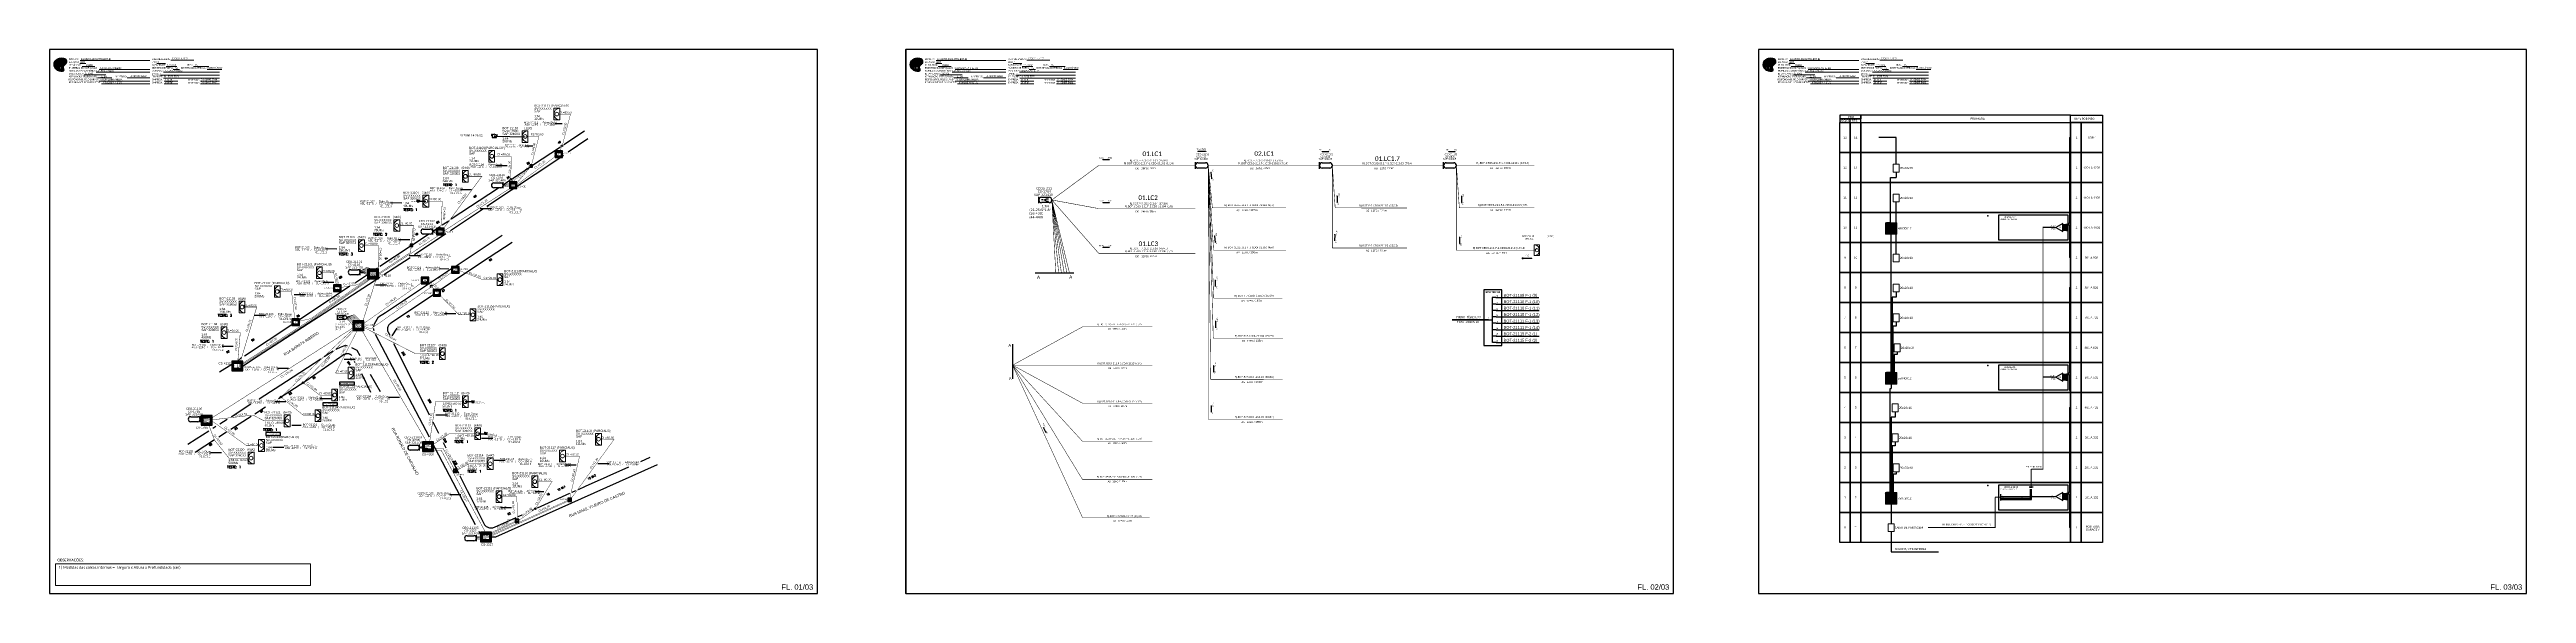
# Paper-space layout 'CDOIE-21110' of a CAD drawing. Header units: inches. Extents: x 3 to 2708, y 3 to 597.
# The model-space entities are those that its viewports show. They can reach past a viewport. Long polylines and large blocks are cut down to what shows.
import ezdxf
from ezdxf.enums import TextEntityAlignment as Align

# ---------------------------------------------------------------- set-up
doc = ezdxf.new("R2010")
doc.units = ezdxf.units.IN
doc.header["$MEASUREMENT"] = 0
doc.linetypes.add('ARILSUPP', pattern=[2.98, 1.42, -0.71, 0.14, -0.71])
for name, color, linetype in [('10.0-Cartográfico', 252, 'Continuous'), ('10.1-Caixas Subterrâneas', 5, 'Continuous'), ('10.3-Nome das Ruas', 2, 'Continuous'), ('20.4-CEOS', 1, 'Continuous'), ('20.5-CEO', 1, 'Continuous'), ('CAP a instalar', 1, 'Continuous'), ('DROP DE CLIENTE', 140, 'Continuous'), ('label_cabos', 7, 'Continuous'), ('LC1', 3, 'Continuous'), ('Meio Fio', 7, 'Continuous'), ('Metragem', 92, 'Continuous'), ('MUB', 252, 'Continuous'), ('SETA', 7, 'Continuous'), ('Surveys Casinhas', 7, 'Continuous'), ('Surveys legendas', 7, 'Continuous')]:
    doc.layers.add(name, color=color, linetype=linetype)
for name, color, linetype, lineweight in [("20.0-LEGENDA DOS CDO'S", 1, 'Continuous', 0), ('20.1-CDO_INTERIOR', 1, 'Continuous', 0), ('20.2-CDO_POSTE', 1, 'Continuous', 5), ('40.1-ETIQUETAS', 1, 'Continuous', 20)]:
    doc.layers.add(name, color=color, linetype=linetype, lineweight=lineweight)
doc.styles.add('ARIAL', font='arial.ttf')
doc.styles.add('ROMANS', font='ROMANS.SHX', dxfattribs={"height": 2.5})
doc.styles.add('siredit', font='verdana.ttf')
doc.styles.add('WMF-Calibri0', font='calibri.ttf')
doc.styles.add('WMF-Calibri1', font='calibrib.ttf')
doc.linetypes.add('FENCELINE1', pattern='A,0.25,-0.1,[133,ltypeshp.shx,S=0.1,R=0,X=-0.1,Y=0],-0.1,1', length=1.45)
doc.dimstyles.new('CC', dxfattribs={"dimtxt": 1, "dimasz": 2, "dimexe": 0.18, "dimexo": 0.0625, "dimgap": 0.09, "dimtad": 0, "dimdec": 0, "dimrnd": 1, "dimzin": 0, "dimdsep": 46, "dimtxsty": 'siredit', "dimblk": 'NONE', "dimcen": 0, "dimse1": 1, "dimse2": 1, "dimsd1": 1, "dimsd2": 1, "dimclrt": 7, "dimadec": 0, "dimazin": 0, "dimtfac": 1, "dimtdec": 0, "dimtofl": 0, "dimtmove": 0, "dimatfit": 3, "dimfxl": 0, "dimtolj": 1, "dimtzin": 0, "dimarcsym": 0})
pattern_1 = [(45, (35.9319, -53.9191), (-0.8838834765, 0.8838834765), [])]

# ---------------------------------------------------------------- blocks, each defined once
blk = doc.blocks.new('DV')
at = {"linetype": 'Continuous'}
blk.add_circle((0, 0), 0.00000275, dxfattribs=at)
blk = doc.blocks.new('Teste  FTTH')
at = {"color": 0, "lineweight": 0, "style": 'ROMANS'}
for tag, p in [('TESTE', (-2.3, -0.29)), ('QTDE', (0.21, -0.29))]:
    blk.add_attdef(tag, p, '', height=0.48, dxfattribs=at)
for tag, p, flags in [('FID', (-2.23, -1.25), 1), ('FATOR', (-2.23, -2.03), 3), ('ID_ATIVIDADE', (-2.23, -2.72), 3)]:
    blk.add_attdef(tag, p, '', height=0.48, dxfattribs=dict(at, flags=flags))
blk = doc.blocks.new('*X10')
at = {"color": 0, "linetype": 'Continuous'}
for p, q in [((-1.25, 0.34099), (-0.49099, 1.1)), ((-1.25, 0.517767), (-0.667767, 1.1)), ((-1.25, 0.694544), (-0.844544, 1.1)), ((-1.25, 0.87132), (-1.02132, 1.1)), ((-1.25, 1.048097), (-1.198097, 1.1)), ((-1.25, 0.164214), (-0.8035, 0.610714)), ((-1.25, -0.012563), (-0.8035, 0.433937)), ((-1.25, -0.18934), (-0.8035, 0.25716)), ((-1.25, -0.366117), (-0.8035, 0.080383)), ((-0.789214, 0.625), (-0.314214, 1.1)), ((-0.612437, 0.625), (-0.137437, 1.1)), ((-0.43566, 0.625), (0.03934, 1.1)), ((-0.258883, 0.625), (0.216117, 1.1)), ((-0.082107, 0.625), (0.392893, 1.1)), ((0.09467, 0.625), (0.56967, 1.1)), ((0.271447, 0.625), (0.746447, 1.1)), ((0.448223, 0.625), (0.923223, 1.1)), ((0.625, 0.625), (1.1, 1.1)), ((0.801777, 0.625), (1.25, 1.073223)), ((0.8035, 0.449947), (1.25, 0.896447)), ((0.8035, 0.27317), (1.25, 0.71967)), ((0.8035, 0.096393), (1.25, 0.542893)), ((0.8035, -0.080383), (1.25, 0.366117)), ((0.8035, -0.25716), (1.25, 0.18934)), ((0.8035, -0.433937), (1.25, 0.012563)), ((-1.25, -0.542893), (-0.8035, -0.096393)), ((-1.25, -0.71967), (-0.8035, -0.27317)), ((-1.25, -0.896447), (-0.8035, -0.449947)), ((-1.25, -1.073223), (-0.801777, -0.625)), ((-1.1, -1.1), (-0.625, -0.625)), ((-0.923223, -1.1), (-0.448223, -0.625)), ((-0.746447, -1.1), (-0.271447, -0.625)), ((-0.56967, -1.1), (-0.09467, -0.625)), ((-0.392893, -1.1), (0.082107, -0.625)), ((-0.216117, -1.1), (0.258883, -0.625)), ((-0.03934, -1.1), (0.43566, -0.625)), ((0.137437, -1.1), (0.612437, -0.625)), ((0.314214, -1.1), (0.789214, -0.625)), ((0.49099, -1.1), (1.25, -0.34099)), ((0.667767, -1.1), (1.25, -0.517767)), ((0.8035, -0.610714), (1.25, -0.164214)), ((0.844544, -1.1), (1.25, -0.694544)), ((1.02132, -1.1), (1.25, -0.87132)), ((1.198097, -1.1), (1.25, -1.048097))]:
    blk.add_line(p, q, dxfattribs=at)
blk = doc.blocks.new('MANHOLE_MQ')
at = {"color": 0, "linetype": 'Continuous'}
for p, q in [((0.0000062, 0.0000057), (-0.0000063, 0.0000057)), ((-0.0000063, 0.0000057), (-0.0000063, -0.0000053)), ((-0.000004, 0.0000033), (0.000004, 0.0000033)), ((-0.000004, -0.0000029), (-0.000004, 0.0000033)), ((0.000004, 0.0000033), (0.000004, -0.0000029)), ((0.0000062, -0.0000053), (0.0000062, 0.0000057)), ((-0.0000063, -0.0000053), (0.0000062, -0.0000053)), ((0.000004, -0.0000029), (-0.000004, -0.0000029)), ((0.000004, -0.0000029), (0.000004, -0.0000029))]:
    blk.add_line(p, q, dxfattribs=at)
at = {"color": 0, "linetype": 'Continuous', "xscale": 5e-06, "yscale": 5e-06, "zscale": 1e-05}
blk.add_blockref('*X10', (0, 0.0000002), dxfattribs=at)
blk = doc.blocks.new('*U18')
at = {"layer": '20.4-CEOS', "color": 7, "style": 'siredit'}
for tag, p in [('FIBRAS_SPLITTER', (0, 0)), ('FIBRAS_TOP_C', (0, -4.1)), ('RESERVA_FINAIS', (0, -5.5))]:
    blk.add_attdef(tag, p, '', height=1.01, dxfattribs=at)
for tag, p, flags in [('ID_ATIVIDADE', (0, -6.8), 3), ('FATOR', (0, -8.1), 1), ('QTDE', (0, -9.4), 1), ('FID', (0, -10.7), 1)]:
    blk.add_attdef(tag, p, '', height=1.01, dxfattribs=dict(at, flags=flags))
blk = doc.blocks.new('LEGENDA DOS CABOS')
at = {"layer": 'label_cabos', "color": 0, "style": 'siredit'}
for tag, p in [('TIPO_CABO', (2.7, 0.5)), ('ID', (4.2, 1.6)), ('CABO', (6.2, 0.5)), ('/', (9.2, 0.5)), ('METROS', (14.4, 0.5)), ('XX', (14.3, 1.7))]:
    blk.add_attdef(tag, text='', height=1, rotation=359.69, dxfattribs=at).set_placement(p, align=Align.MIDDLE_CENTER)
blk = doc.blocks.new('_None')
blk = doc.blocks.new('Inst CB DT OCUP CFOA-SM-ASU-120-S-12')
at = {"layer": 'label_cabos', "color": 0, "style": 'siredit'}
for tag, flags, p in [('ID_ATIVIDADE', 3, (1.3, 2.7)), ('FATOR', 1, (11.6, 2.6))]:
    blk.add_attdef(tag, text='', height=1, rotation=359.69, dxfattribs=dict(at, flags=flags)).set_placement(p, align=Align.MIDDLE_CENTER)
for tag, p in [('TIPO_CABO', (1.3, 0)), ('DESTINO_CABO', (3.1, 1.3)), ('CABO', (4.7, -0.1)), ('/', (7.7, -0.1)), ('LANCE', (10.9, 0)), ('TIPO_CABO', (13.1, 1.2)), ('UND', (16, 0)), ('FID', (13.1, -1.4))]:
    blk.add_attdef(tag, text='', height=1, rotation=359.69, dxfattribs=at).set_placement(p, align=Align.MIDDLE_CENTER)
blk.add_attdef('QTDE', (12.4, -0.5), '', height=1, rotation=359.69, dxfattribs=at)
blk = doc.blocks.new('Inst CB DT OCUP CFOA-SM-DD-S-36')
at = {"layer": 'label_cabos', "color": 0, "style": 'siredit'}
for tag, flags, p in [('ID_ATIVIDADE', 3, (1.3, 2.7)), ('FATOR', 1, (11.6, 2.6))]:
    blk.add_attdef(tag, text='', height=1, rotation=359.69, dxfattribs=dict(at, flags=flags)).set_placement(p, align=Align.MIDDLE_CENTER)
for tag, p in [('TIPO_CABO', (1.1, 0)), ('DESTINO_CABO', (3.1, 1.3)), ('CABO', (4.7, -0.1)), ('/', (7.7, -0.1)), ('LANCE', (10.4, 0)), ('TIPO_CABO', (13.1, 1.2)), ('UND', (16.5, 0)), ('FID', (13.6, -1.4))]:
    blk.add_attdef(tag, text='', height=1, rotation=359.69, dxfattribs=at).set_placement(p, align=Align.MIDDLE_CENTER)
blk.add_attdef('QTDE', (11.9, -0.5), '', height=1, rotation=359.69, dxfattribs=at)
blk = doc.blocks.new('Inst CB DT OCUP CFOA-SM-DD-S-12')
at = {"layer": 'label_cabos', "color": 0, "style": 'siredit'}
for tag, flags, p in [('ID_ATIVIDADE', 3, (1.3, 2.7)), ('FATOR', 1, (11.6, 2.6))]:
    blk.add_attdef(tag, text='', height=1, rotation=359.69, dxfattribs=dict(at, flags=flags)).set_placement(p, align=Align.MIDDLE_CENTER)
for tag, p in [('TIPO_CABO', (1.1, 0)), ('DESTINO_CABO', (3.1, 1.3)), ('CABO', (4.7, -0.1)), ('/', (7.7, -0.1)), ('LANCE', (10.4, 0)), ('TIPO_CABO', (13.1, 1.2)), ('UND', (16.5, 0)), ('FID', (13.6, -1.4))]:
    blk.add_attdef(tag, text='', height=1, rotation=359.69, dxfattribs=at).set_placement(p, align=Align.MIDDLE_CENTER)
blk.add_attdef('QTDE', (11.9, -0.5), '', height=1, rotation=359.69, dxfattribs=at)
blk = doc.blocks.new('Inst CB DT OCUP CFOA-SM-DD-G-24')
at = {"layer": 'label_cabos', "color": 0, "style": 'siredit'}
for tag, flags, p in [('ID_ATIVIDADE', 3, (1.3, 2.7)), ('FATOR', 1, (11.6, 2.6))]:
    blk.add_attdef(tag, text='', height=1, rotation=359.69, dxfattribs=dict(at, flags=flags)).set_placement(p, align=Align.MIDDLE_CENTER)
for tag, p in [('TIPO_CABO', (1.1, 0)), ('DESTINO_CABO', (3.1, 1.3)), ('CABO', (4.7, -0.1)), ('/', (7.7, -0.1)), ('LANCE', (10.4, 0)), ('TIPO_CABO', (13.1, 1.2)), ('UND', (16.5, 0)), ('FID', (13.6, -1.4))]:
    blk.add_attdef(tag, text='', height=1, rotation=359.69, dxfattribs=at).set_placement(p, align=Align.MIDDLE_CENTER)
blk.add_attdef('QTDE', (11.9, -0.5), '', height=1, rotation=359.69, dxfattribs=at)
blk = doc.blocks.new('SURVEY_SURVEY')
at = {"layer": 'Surveys Casinhas'}
for p, q in [((0, 0.000019), (-0.000019, 0.000014)), ((-0.000019, 0.000014), (-0.000013, 0.000014)), ((-0.000013, 0), (-0.000013, 0.000013)), ((0.000013, 0), (-0.000013, 0)), ((0, 0.000019), (0.000019, 0.000014)), ((0.000013, 0.00002), (0.000015, 0.00002)), ((0.000013, 0.000015), (0.000013, 0.00002)), ((0.000019, 0.000014), (0.000013, 0.000014)), ((0.000013, 0.000014), (0.000013, 0)), ((0.000015, 0.00002), (0.000015, 0.000015))]:
    blk.add_line(p, q, dxfattribs=at)
blk.add_point((0, 0.000007), dxfattribs=at)
blk = doc.blocks.new('ETIQUETA_RS5F')
at = {"layer": '40.1-ETIQUETAS', "color": 0, "style": 'siredit'}
blk.add_text('/', height=1.5, dxfattribs=at).set_placement((1.5, -2), align=Align.MIDDLE_RIGHT)
for tag, p in [('ETIQUETA_R_SECUNDARIA', (1.2, 2.1)), ('ETIQUETA_R_PRIMARIA', (1.2, 4.1)), ('F_ATIVAS/F_MORTAS', (1.1, -4.2))]:
    blk.add_attdef(tag, text='', height=1.5, dxfattribs=at).set_placement(p, align=Align.MIDDLE_CENTER)
for tag, p in [('TIPO_CABO', (-6.6, -2.1)), ('CAP_CABO', (0.4, -2.1))]:
    blk.add_attdef(tag, text='', height=1.5, dxfattribs=at).set_placement(p, align=Align.MIDDLE_RIGHT)
for tag, p in [('FUSÃO_1', (0.8, -8.4)), ('FUSÃO_2', (0.8, -10.6)), ('FUSÃO_3', (0.8, -12.9)), ('FUSÃO_4', (0.8, -15.1)), ('FUSÃO_5', (0.8, -17.2))]:
    blk.add_attdef(tag, text='', height=1.5, dxfattribs=at).set_placement(p, align=Align.CENTER)
blk.add_attdef('METROS', text='', height=1.5, dxfattribs=at).set_placement((2.1, -2), align=Align.MIDDLE_LEFT)
blk = doc.blocks.new('CDOE-TEXTO PADRÃO')
at = {"layer": "20.0-LEGENDA DOS CDO'S", "color": 0, "style": 'ARIAL'}
for tag, p in [('CDO_N', (0.5, 7.4)), ('CORDOALHA', (0.5, 4.3)), ('SAP', (0.5, 1.7)), ('SPLITER_1', (0.6, -0.9)), ('SPLITER_2', (0.6, -3.5)), ('(XX-XX_F)S', (0.5, -8.3)), ('(XX-XX_L)S', (0.5, -10.8)), ('UMS', (0.5, -13.1))]:
    blk.add_attdef(tag, p, '', height=1.7, rotation=0.118, dxfattribs=at)
blk.add_attdef('FIBRAS_UTILIZADAS', text='', height=1.7, rotation=0.118, dxfattribs=at).set_placement((19.8, 7.4), align=Align.CENTER)
blk = doc.blocks.new('OI')
h = blk.add_hatch(color=40)
edge = h.paths.add_edge_path()
edge.add_spline(control_points=[(4.4, -0.7), (3.9, -1), (3.3, -1.5), (2.8, -2.6), (2.9, -3.5), (3.1, -4.3), (3.3, -4.9), (3.4, -5.4), (3.4, -5.9), (3.2, -6.4), (2.5, -6.6), (1.7, -6.6), (0.6, -6.7), (-0.6, -6.4), (-1.6, -6.1), (-2.8, -5.6), (-3.9, -4.8), (-4.9, -3.7), (-5.3, -2.6), (-5.6, -1.9), (-5.8, -1), (-5.7, 0.5), (-5.1, 2), (-4.1, 3), (-3.3, 3.6), (-2.4, 4.2), (-1.4, 4.4), (-0.6, 4.7), (0.8, 4.9), (2.2, 5), (3.8, 4.6), (4.7, 4.2), (5.4, 3.7), (5.8, 3), (6, 2.2), (6, 1.5), (5.7, 0.6), (5.3, 0.1), (4.9, -0.4), (4.5, -0.6), (4.4, -0.7)], knot_values=[0, 0, 0, 0, 1.60434, 2.417191, 3.427595, 4.282808, 4.776746, 5.304182, 5.888771, 6.258406, 6.858137, 7.79129, 8.986195, 10.124242, 11.187857, 12.242908, 13.953784, 15.414161, 16.515391, 17.349188, 17.675853, 19.552021, 21.515531, 22.568638, 23.63245, 24.621084, 25.782718, 26.745347, 27.142653, 29.870543, 31.004649, 31.921532, 32.709589, 33.801391, 34.042471, 35.192333, 35.971461, 36.628871, 37.254359, 37.836911, 37.836911, 37.836911, 37.836911], degree=3, periodic=0)
h.paths.add_polyline_path([(1.1, -0.9, -1), (0, -0.9, -1)], flags=16)
edge = h.paths.add_edge_path(flags=16)
edge.add_ellipse((0.6, -3.6), major_axis=(-0.02, 1.71), ratio=0.361305, start_angle=0, end_angle=360)
h.paths.add_polyline_path([(-0.4, -3.6, -1), (-3.8, -3.6, -1)], flags=16)
edge = h.paths.add_edge_path(flags=0)
edge.add_ellipse((-2.1, -3.6), major_axis=(0, 0.885), ratio=0.758294, start_angle=0, end_angle=360)
at = {"color": 40}
for centre, radius in [((-2.1, -3.6), 1.72), ((0.5, -0.9), 0.587)]:
    blk.add_circle(centre, radius, dxfattribs=at)
blk.add_ellipse((-2.1, -3.6), major_axis=(0, 0.885), ratio=0.758294, start_param=-3.141592653589792, end_param=3.141592653589792, dxfattribs=at)
blk.add_ellipse((0.6, -3.6), major_axis=(-0.02, 1.71), ratio=0.361305, dxfattribs=at)
at = {"color": 40, "start_tangent": (-0.800898, -0.598801), "end_tangent": (-0.800898, -0.598801)}
blk.add_spline([(4.4, -0.7), (3.2, -1.8), (2.9, -2.5), (2.9, -3.5), (3.1, -4.4), (3.3, -4.8), (3.4, -5.4), (3.4, -6), (3.2, -6.3), (2.7, -6.5), (1.7, -6.6), (0.5, -6.6), (-0.6, -6.4), (-1.6, -6.1), (-2.6, -5.7), (-3.9, -4.7), (-4.9, -3.6), (-5.4, -2.6), (-5.6, -1.8), (-5.7, -1.5), (-5.6, 0.4), (-4.8, 2.2), (-4.1, 3), (-3.3, 3.6), (-2.4, 4.1), (-1.3, 4.5), (-0.4, 4.7), (0, 4.8), (2.7, 4.8), (3.8, 4.5), (4.7, 4.2), (5.3, 3.7), (5.9, 2.7), (5.9, 2.5), (5.9, 1.3), (5.7, 0.6), (5.3, 0.1), (4.8, -0.4), (4.4, -0.7)], degree=3, dxfattribs=at)
blk = doc.blocks.new('A$C415C251F')
at = {"color": 3}
blk.add_point((0, 0), dxfattribs=at)
blk = doc.blocks.new('LEG_CDOIA8_C-SPLT_ESQ')
at = {"color": 3, "extrusion": (0, 0, -1), "xscale": -1, "zscale": -1}
blk.add_blockref('A$C415C251F', (0, 0), dxfattribs=at)
at = {"style": 'ARIAL', "flags": 4}
blk.add_attdef('SPLITAGEM', text='', height=1.5, dxfattribs=at).set_placement((18.6, -12.6), align=Align.CENTER)
at = {"color": 1, "style": 'WMF-Calibri0', "flags": 4}
blk.add_attdef('MODELO', text='', height=1.5, dxfattribs=at).set_placement((22.5, -4.5), align=Align.CENTER)
blk.add_attdef('CDO', (21.4, -2.6), '', height=2, dxfattribs=at)
blk = doc.blocks.new('SPLT_1-8_SC-APC')
at = {"color": 1, "lineweight": 0}
blk.add_lwpolyline([(-17, -7.5), (-19.3, -7.5)], dxfattribs=at)
at = {"color": 1}
blk.add_lwpolyline([(-7.4, -2.1), (-17, -7.5), (-7.4, -13), (-7.4, -2.1)], dxfattribs=at)
at = {"color": 3, "lineweight": 0}
for points in [[(-3, -3.5), (-7.4, -3.5)], [(-7.4, -4.7), (-3, -4.7)], [(-7.4, -5.8), (-3, -5.8)], [(-7.4, -7), (-3, -7)], [(-7.4, -8.1), (-3, -8.1)], [(-7.4, -9.3), (-3, -9.3)], [(-7.4, -10.4), (-3, -10.4)], [(-7.4, -11.6), (-3, -11.6)], [(-2.4, -3), (-2.4, -4)], [(-2.4, -3), (0, -3)], [(-2.4, -4), (0, -4)], [(-2.4, -4.2), (-2.4, -5.2)], [(-2.4, -4.2), (0, -4.2)], [(-2.4, -5.2), (0, -5.2)], [(-2.4, -5.3), (-2.4, -6.3)], [(-2.4, -5.3), (0, -5.3)], [(-2.4, -6.3), (0, -6.3)], [(-2.4, -6.5), (-2.4, -7.5)], [(-2.4, -6.5), (0, -6.5)], [(-2.4, -7.5), (0, -7.5)], [(-2.4, -7.6), (-2.4, -8.6)], [(-2.4, -7.6), (0, -7.6)], [(-2.4, -8.6), (0, -8.6)], [(-2.4, -8.8), (-2.4, -9.8)], [(-2.4, -8.8), (0, -8.8)], [(-2.4, -9.8), (0, -9.8)], [(-2.4, -9.9), (-2.4, -10.9)], [(-2.4, -9.9), (0, -9.9)], [(-2.4, -10.9), (0, -10.9)], [(-2.4, -11.1), (-2.4, -12.1)], [(-2.4, -11.1), (0, -11.1)], [(-2.4, -12.1), (0, -12.1)]]:
    blk.add_lwpolyline(points, dxfattribs=at)
for points in [[(-3, -3.2), (-2.4, -3.2), (-2.4, -3.8), (-3, -3.8)], [(-3, -4.4), (-2.4, -4.4), (-2.4, -5), (-3, -5)], [(-3, -5.5), (-2.4, -5.5), (-2.4, -6.1), (-3, -6.1)], [(-3, -6.7), (-2.4, -6.7), (-2.4, -7.3), (-3, -7.3)], [(-3, -7.8), (-2.4, -7.8), (-2.4, -8.4), (-3, -8.4)], [(-3, -9), (-2.4, -9), (-2.4, -9.6), (-3, -9.6)], [(-3, -10.1), (-2.4, -10.1), (-2.4, -10.7), (-3, -10.7)], [(-3, -11.3), (-2.4, -11.3), (-2.4, -11.9), (-3, -11.9)]]:
    blk.add_lwpolyline(points, close=True, dxfattribs=at)
at = {"color": 1, "style": 'ARIAL'}
for s, height, p in [('1:8', 2, (-13.9, -8.4)), ('S1', 0.75, (-8.7, -3.8)), ('S2', 0.75, (-8.7, -5)), ('S3', 0.75, (-8.7, -6.2)), ('S4', 0.75, (-8.7, -7.4)), ('S5', 0.75, (-8.7, -8.6)), ('S6', 0.75, (-8.7, -9.7)), ('S7', 0.75, (-8.7, -10.8)), ('S8', 0.75, (-8.7, -11.9))]:
    blk.add_text(s, height=height, dxfattribs=at).set_placement(p)
blk = doc.blocks.new('SPLITTER_')
blk.add_point((0, 0))
at = {"style": 'ARIAL', "flags": 4}
blk.add_attdef('SPLT', (0, -3.3), '', height=1.5, dxfattribs=at)

msp = doc.modelspace()

# ---------------------------------------------------------------- hatches: boundary and pattern name
at = {"lineweight": 0}
h = msp.add_hatch(dxfattribs=at)
h.set_pattern_fill('ANSI31', color=1, scale=10, style=0)
h.set_pattern_definition(pattern_1)
h.paths.add_polyline_path([(123846.1, 145183.3), (123833.5, 145183.3), (123833.5, 145170.7), (123846.1, 145170.7)])
h = msp.add_hatch(color=3)
h.dxf.hatch_style = 1
edge = h.paths.add_edge_path()
edge.add_arc((124017.6, 145178.2), 0.205, 0, 360)
h = msp.add_hatch(dxfattribs=at)
h.set_pattern_fill('ANSI31', color=1, scale=10, style=0)
h.set_pattern_definition(pattern_1)
h.paths.add_polyline_path([(123833.5, 145019.6), (123833.5, 145007), (123846.1, 145007), (123846.1, 145019.6)])
h = msp.add_hatch(color=3)
h.dxf.hatch_style = 1
edge = h.paths.add_edge_path()
edge.add_arc((124017.6, 145014.5), 0.205, 0, 360)
h = msp.add_hatch()
h.set_pattern_fill('ANSI31', color=1, scale=7.526522, style=0)
h.set_pattern_definition([(45, (123610.6263, 144561.5839), (-0.6652568, 0.6652568), [])])
h.paths.add_polyline_path([(123846.1, 144888.6), (123833.5, 144888.6), (123833.5, 144876), (123846.1, 144876)])
h.paths.add_polyline_path([(123836, 144880.3), (123844, 144880.3), (123844, 144884.3), (123836, 144884.3)], flags=24)
h = msp.add_hatch(color=3)
h.dxf.hatch_style = 1
edge = h.paths.add_edge_path()
edge.add_arc((123982.8, 144882.6), 0.205, 0, 360)
h = msp.add_hatch(color=3)
h.dxf.hatch_style = 1
edge = h.paths.add_edge_path()
edge.add_arc((123982.8, 144881), 0.205, 0, 360)
h = msp.add_hatch(color=3)
h.dxf.hatch_style = 1
edge = h.paths.add_edge_path()
edge.add_arc((124017.7, 144884.2), 0.205, 0, 360)

# ---------------------------------------------------------------- linework, layer by layer
for p, q in [((123839.2, 145183.3), (123834.7, 145183.3)), ((123839.2, 145019.6), (123834.7, 145019.6)), ((123839.2, 144888.6), (123834.7, 144888.6))]:
    msp.add_line(p, q)
at = {"color": 5}
for p, q in [((124017.6, 145178.2), (124005.6, 145178.2)), ((122905, 145128.4), (122947.1, 145128.4)), ((122880.1, 145050.5), (122880.1, 145012.6)), ((124017.6, 145014.5), (124005.6, 145014.5))]:
    msp.add_line(p, q, dxfattribs=at)
at = {"color": 3}
msp.add_line((124035.8, 145145.2), (124034.5, 145145.2), dxfattribs=at)
at = {"color": 7, "linetype": 'Continuous'}
for p, q in [((123404.1, 145101.7), (123404.1, 145052.3)), ((123408.1, 145101.7), (123404.1, 145101.7)), ((123399.9, 145077.3), (123404.1, 145077.3)), ((123408.3, 145094.5), (123404.3, 145094.5)), ((123408.3, 145087.5), (123404.3, 145087.5)), ((123408.3, 145080.4), (123404.3, 145080.4)), ((123408.3, 145073.4), (123404.3, 145073.4)), ((123408.3, 145066.4), (123404.3, 145066.4)), ((123408.3, 145059.4), (123404.3, 145059.4)), ((123408.3, 145052.3), (123404.3, 145052.3))]:
    msp.add_line(p, q, dxfattribs=at)
at = {"color": 10, "linetype": 'Continuous'}
for p, q in [((123408.1, 145101.7), (123455.1, 145101.6)), ((123408.3, 145094.5), (123455.3, 145094.5)), ((123408.3, 145087.5), (123455.3, 145087.5)), ((123408.3, 145080.4), (123455.3, 145080.4)), ((123408.3, 145073.4), (123455.3, 145073.4)), ((123408.3, 145066.4), (123455.3, 145066.4)), ((123408.3, 145059.4), (123455.3, 145059.4)), ((123408.3, 145052.3), (123455.3, 145052.3))]:
    msp.add_line(p, q, dxfattribs=at)
at = {"color": 1, "linetype": 'Continuous', "lineweight": 60}
msp.add_line((123399.9, 145077.3), (123360.4, 145077.2), dxfattribs=at)
at = {"color": 0, "lineweight": 0}
for p, q in [((121835.1, 144810.7), (122113.4, 144810.7)), ((121835.1, 144787), (121835.1, 144810.7)), ((122113.4, 144810.7), (122113.4, 144787)), ((122113.4, 144787), (121835.1, 144787))]:
    msp.add_line(p, q, dxfattribs=at)
for points in [[(121828.6, 144778.4), (122667.1, 144778.4), (122667.1, 145372.4), (121828.6, 145372.4), (121828.6, 144778.4)], [(122763.6, 144778.4), (123602.1, 144778.4), (123602.1, 145372.4), (122763.6, 145372.4), (122763.6, 144778.4)], [(123695, 144778.4), (124533.6, 144778.4), (124533.6, 145372.4), (123695, 145372.4), (123695, 144778.4)], [(123795.2, 145292.6), (123795.2, 145296.7)], [(123806.8, 145292.6), (124035.8, 145292.6), (124035.8, 145300.8), (123806.8, 145300.8), (123806.8, 145300.8), (123806.8, 145296.7)], [(124035.8, 145292.6), (124035.8, 145300.8)], [(124035.8, 145276.2), (124035.8, 145274.3)], [(123839.8, 144845.9), (123839.8, 144824), (123891.6, 144824)]]:
    msp.add_lwpolyline(points)
at = {"color": 7, "lineweight": 0}
for points in [[(121861.5, 145357), (121868.1, 145357)], [(121862, 145360.3), (121938, 145360.3)], [(121864.2, 145354), (121878.1, 145354)], [(121866.5, 145344.6), (121890.1, 145344.6)], [(121879.4, 145347.6), (121938, 145347.6)], [(121881.1, 145341.6), (121896.7, 145341.6)], [(121882.8, 145350.7), (121938, 145350.7)], [(121913.4, 145341.6), (121937.9, 145341.6)], [(121913.9, 145341.6), (121938, 145341.6)], [(121945.8, 145357.1), (121955.3, 145357.1)], [(121948.9, 145344.4), (122014.2, 145344.4)], [(121953, 145347.6), (122014.2, 145347.6)], [(121953.2, 145341.1), (122014.2, 145341.1)], [(121955.9, 145354), (121967.5, 145354)], [(121960.9, 145360.8), (121986, 145360.8)], [(121963.5, 145350.7), (121970.4, 145350.7)], [(121985.8, 145354), (122002.7, 145354)], [(122000.6, 145350.7), (122016.8, 145350.7)], [(122796.5, 145357), (122803.1, 145357)], [(122797, 145360.3), (122873, 145360.3)], [(122799.2, 145354), (122813.1, 145354)], [(122801.5, 145344.6), (122825.1, 145344.6)], [(122814.3, 145347.6), (122873, 145347.6)], [(122816, 145341.6), (122831.7, 145341.6)], [(122817.7, 145350.7), (122873, 145350.7)], [(122848.4, 145341.6), (122872.9, 145341.6)], [(122848.9, 145341.6), (122873, 145341.6)], [(122880.8, 145357.1), (122890.3, 145357.1)], [(122883.9, 145344.4), (122949.2, 145344.4)], [(122888, 145347.6), (122949.2, 145347.6)], [(122888.2, 145341.1), (122949.2, 145341.1)], [(122890.8, 145354), (122902.5, 145354)], [(122895.8, 145360.8), (122921, 145360.8)], [(122898.4, 145350.7), (122905.4, 145350.7)], [(122920.8, 145354), (122937.6, 145354)], [(122935.6, 145350.7), (122951.8, 145350.7)], [(123728, 145357), (123734.5, 145357)], [(123728.5, 145360.3), (123804.5, 145360.3)], [(123730.6, 145354), (123744.6, 145354)], [(123733, 145344.6), (123756.6, 145344.6)], [(123745.8, 145347.6), (123804.5, 145347.6)], [(123747.5, 145341.6), (123763.2, 145341.6)], [(123749.2, 145350.7), (123804.5, 145350.7)], [(123779.8, 145341.6), (123804.3, 145341.6)], [(123780.3, 145341.6), (123804.5, 145341.6)], [(123812.3, 145357.1), (123821.7, 145357.1)], [(123815.4, 145344.4), (123880.7, 145344.4)], [(123819.4, 145347.6), (123880.7, 145347.6)], [(123819.7, 145341.1), (123880.7, 145341.1)], [(123822.3, 145354), (123833.9, 145354)], [(123827.3, 145360.8), (123852.4, 145360.8)], [(123829.9, 145350.7), (123836.8, 145350.7)], [(123852.3, 145354), (123869.1, 145354)], [(123867.1, 145350.7), (123883.2, 145350.7)], [(121882.8, 145338), (121938, 145338)], [(121885.3, 145334.8), (121938, 145334.8)], [(121953.8, 145338), (121968.6, 145338)], [(121953.8, 145334.8), (121968.6, 145334.8)], [(121993.4, 145338), (122014.2, 145338)], [(121993.4, 145334.8), (122014.2, 145334.8)], [(122817.7, 145338), (122873, 145338)], [(122820.2, 145334.8), (122873, 145334.8)], [(122888.8, 145338), (122903.6, 145338)], [(122888.8, 145334.8), (122903.6, 145334.8)], [(122928.4, 145338), (122949.2, 145338)], [(122928.4, 145334.8), (122949.2, 145334.8)], [(123749.2, 145338), (123804.5, 145338)], [(123751.7, 145334.8), (123804.5, 145334.8)], [(123820.3, 145338), (123835.1, 145338)], [(123820.3, 145334.8), (123835.1, 145334.8)], [(123859.9, 145338), (123880.7, 145338)], [(123859.9, 145334.8), (123880.7, 145334.8)]]:
    msp.add_lwpolyline(points, dxfattribs=at)
at = {"color": 0}
for points in [[(123783.6, 145296.7), (123806.8, 145296.7), (123806.8, 145300.8), (123783.6, 145300.8)], [(123783.6, 145292.6), (123806.8, 145292.6), (123806.8, 145296.7), (123783.6, 145296.7)]]:
    msp.add_lwpolyline(points, close=True, dxfattribs=at)
for points in [[(123783.6, 145292.6), (123795.2, 145292.6), (123795.2, 145259.8), (123783.6, 145259.8)], [(123795.2, 145292.6), (123806.8, 145292.6), (123806.8, 145259.8), (123795.2, 145259.8)], [(123806.8, 145292.6), (124035.8, 145292.6), (124035.8, 145259.8), (123806.8, 145259.8)], [(124035.8, 145300.8), (124070.5, 145300.8), (124070.5, 145292.6), (124035.8, 145292.6)], [(124035.8, 145292.6), (124047.4, 145292.6), (124047.4, 145259.8), (124035.8, 145259.8)], [(124047.4, 145292.6), (124070.5, 145292.6), (124070.5, 145259.8), (124047.4, 145259.8)], [(123783.6, 145259.8), (123795.2, 145259.8), (123795.2, 145227.1), (123783.6, 145227.1)], [(123795.2, 145259.8), (123806.8, 145259.8), (123806.8, 145227.1), (123795.2, 145227.1)], [(123806.8, 145259.8), (124035.8, 145259.8), (124035.8, 145227.1), (123806.8, 145227.1)], [(124035.8, 145259.8), (124047.4, 145259.8), (124047.4, 145227.1), (124035.8, 145227.1)], [(124047.4, 145259.8), (124070.5, 145259.8), (124070.5, 145227.1), (124047.4, 145227.1)], [(123783.6, 145227.1), (123795.2, 145227.1), (123795.2, 145194.3), (123783.6, 145194.3)], [(123795.2, 145227.1), (123806.8, 145227.1), (123806.8, 145194.3), (123795.2, 145194.3)], [(123806.8, 145227.1), (124035.8, 145227.1), (124035.8, 145194.3), (123806.8, 145194.3)], [(124035.8, 145227.1), (124047.4, 145227.1), (124047.4, 145194.3), (124035.8, 145194.3)], [(124047.4, 145227.1), (124070.5, 145227.1), (124070.5, 145194.3), (124047.4, 145194.3)], [(123783.6, 145194.3), (123795.2, 145194.3), (123795.2, 145161.6), (123783.6, 145161.6)], [(123795.2, 145194.3), (123806.8, 145194.3), (123806.8, 145161.6), (123795.2, 145161.6)], [(123806.8, 145194.3), (124035.8, 145194.3), (124035.8, 145161.6), (123806.8, 145161.6)], [(124035.8, 145194.3), (124047.4, 145194.3), (124047.4, 145161.6), (124035.8, 145161.6)], [(124047.4, 145194.3), (124070.5, 145194.3), (124070.5, 145161.6), (124047.4, 145161.6)], [(123783.6, 145161.6), (123795.2, 145161.6), (123795.2, 145128.8), (123783.6, 145128.8)], [(123795.2, 145161.6), (123806.8, 145161.6), (123806.8, 145128.8), (123795.2, 145128.8)], [(123806.8, 145161.6), (124035.8, 145161.6), (124035.8, 145128.8), (123806.8, 145128.8)], [(124035.8, 145161.6), (124047.4, 145161.6), (124047.4, 145128.8), (124035.8, 145128.8)], [(124047.4, 145161.6), (124070.5, 145161.6), (124070.5, 145128.8), (124047.4, 145128.8)], [(123783.6, 145128.8), (123795.2, 145128.8), (123795.2, 145096.1), (123783.6, 145096.1)], [(123795.2, 145128.8), (123806.8, 145128.8), (123806.8, 145096.1), (123795.2, 145096.1)], [(123806.8, 145128.8), (124035.8, 145128.8), (124035.8, 145096.1), (123806.8, 145096.1)], [(124035.8, 145128.8), (124047.4, 145128.8), (124047.4, 145096.1), (124035.8, 145096.1)], [(124047.4, 145128.8), (124070.5, 145128.8), (124070.5, 145096.1), (124047.4, 145096.1)], [(123783.6, 145096.1), (123795.2, 145096.1), (123795.2, 145063.3), (123783.6, 145063.3)], [(123795.2, 145096.1), (123806.8, 145096.1), (123806.8, 145063.3), (123795.2, 145063.3)], [(123806.8, 145096.1), (124035.8, 145096.1), (124035.8, 145063.3), (123806.8, 145063.3)], [(124035.8, 145096.1), (124047.4, 145096.1), (124047.4, 145063.3), (124035.8, 145063.3)], [(124047.4, 145096.1), (124070.5, 145096.1), (124070.5, 145063.3), (124047.4, 145063.3)], [(123783.6, 145063.3), (123795.2, 145063.3), (123795.2, 145030.6), (123783.6, 145030.6)], [(123795.2, 145063.3), (123806.8, 145063.3), (123806.8, 145030.6), (123795.2, 145030.6)], [(123806.8, 145063.3), (124035.8, 145063.3), (124035.8, 145030.6), (123806.8, 145030.6)], [(124035.8, 145063.3), (124047.4, 145063.3), (124047.4, 145030.6), (124035.8, 145030.6)], [(124047.4, 145063.3), (124070.5, 145063.3), (124070.5, 145030.6), (124047.4, 145030.6)], [(123783.6, 145030.6), (123795.2, 145030.6), (123795.2, 144997.9), (123783.6, 144997.9)], [(123795.2, 145030.6), (123806.8, 145030.6), (123806.8, 144997.9), (123795.2, 144997.9)], [(123806.8, 145030.6), (124035.8, 145030.6), (124035.8, 144997.9), (123806.8, 144997.9)], [(124035.8, 145030.6), (124047.4, 145030.6), (124047.4, 144997.9), (124035.8, 144997.9)], [(124047.4, 145030.6), (124070.5, 145030.6), (124070.5, 144997.9), (124047.4, 144997.9)], [(123783.6, 144997.9), (123795.2, 144997.9), (123795.2, 144965.1), (123783.6, 144965.1)], [(123795.2, 144997.9), (123806.8, 144997.9), (123806.8, 144965.1), (123795.2, 144965.1)], [(123806.8, 144997.9), (124035.8, 144997.9), (124035.8, 144965.1), (123806.8, 144965.1)], [(124035.8, 144997.9), (124047.4, 144997.9), (124047.4, 144965.1), (124035.8, 144965.1)], [(124047.4, 144997.9), (124070.5, 144997.9), (124070.5, 144965.1), (124047.4, 144965.1)], [(123783.6, 144965.1), (123795.2, 144965.1), (123795.2, 144932.4), (123783.6, 144932.4)], [(123795.2, 144965.1), (123806.8, 144965.1), (123806.8, 144932.4), (123795.2, 144932.4)], [(123806.8, 144965.1), (124035.8, 144965.1), (124035.8, 144932.4), (123806.8, 144932.4)], [(124035.8, 144965.1), (124047.4, 144965.1), (124047.4, 144932.4), (124035.8, 144932.4)], [(124047.4, 144965.1), (124070.5, 144965.1), (124070.5, 144932.4), (124047.4, 144932.4)], [(123783.6, 144932.4), (123795.2, 144932.4), (123795.2, 144899.6), (123783.6, 144899.6)], [(123795.2, 144932.4), (123806.8, 144932.4), (123806.8, 144899.6), (123795.2, 144899.6)], [(123806.8, 144932.4), (124035.8, 144932.4), (124035.8, 144899.6), (123806.8, 144899.6)], [(124035.8, 144932.4), (124047.4, 144932.4), (124047.4, 144899.6), (124035.8, 144899.6)], [(124047.4, 144932.4), (124070.5, 144932.4), (124070.5, 144899.6), (124047.4, 144899.6)], [(123783.6, 144899.6), (123795.2, 144899.6), (123795.2, 144866.9), (123783.6, 144866.9)], [(123795.2, 144899.6), (123806.8, 144899.6), (123806.8, 144866.9), (123795.2, 144866.9)], [(123806.8, 144899.6), (124035.8, 144899.6), (124035.8, 144866.9), (123806.8, 144866.9)], [(124035.8, 144899.6), (124047.4, 144899.6), (124047.4, 144866.9), (124035.8, 144866.9)], [(124047.4, 144899.6), (124070.5, 144899.6), (124070.5, 144866.9), (124047.4, 144866.9)], [(123783.6, 144866.9), (123795.2, 144866.9), (123795.2, 144834.1), (123783.6, 144834.1)], [(123795.2, 144866.9), (123806.8, 144866.9), (123806.8, 144834.1), (123795.2, 144834.1)], [(123806.8, 144866.9), (124035.8, 144866.9), (124035.8, 144834.1), (123806.8, 144834.1)], [(124035.8, 144866.9), (124047.4, 144866.9), (124047.4, 144834.1), (124035.8, 144834.1)], [(124047.4, 144866.9), (124070.5, 144866.9), (124070.5, 144834.1), (124047.4, 144834.1)]]:
    msp.add_lwpolyline(points, close=True)
for points in [[(123083.1, 145261.3), (123091, 145261.3)], [(123959.2, 144881), (123982.8, 144881)]]:
    msp.add_lwpolyline(points, dxfattribs=at)
at = {"color": 0, "const_width": 0.65}
for points in [[(123218.2, 145261, 1), (123218.9, 145261, 1)], [(122978.7, 145252.3, 1), (122979.4, 145252.3, 1)], [(123096.9, 145238.7, 1), (123097, 145238, 1)], [(122978.7, 145205.3, 1), (122979.4, 145205.3, 1)], [(123234.7, 145212.8, 1), (123234.7, 145212.1, 1)], [(122978.7, 145156.4, 1), (122979.4, 145156.4, 1)], [(123100.8, 145169.1, 1), (123100.9, 145168.4, 1)], [(123232.1, 145170.8, 1), (123232.1, 145170.1, 1)], [(123101.7, 145120.9, 1), (123101.7, 145120.2, 1)], [(123101.9, 145076.1, 1), (123101.9, 145075.4, 1)], [(123099.8, 145027.4, 1), (123099.8, 145026.8, 1)], [(123097.2, 144983.6, 1), (123097.2, 144983, 1)]]:
    msp.add_lwpolyline(points, format="xyb", close=True, dxfattribs=at)
at = {"color": 7, "const_width": 0.65}
for points in [[(123356.3, 145261, 1), (123357, 145261, 1)], [(123370.5, 145212.6, 1), (123370.5, 145212, 1)], [(123368.5, 145167.8, 1), (123368.5, 145167.2, 1)]]:
    msp.add_lwpolyline(points, format="xyb", close=True, dxfattribs=at)
at = {"color": 3}
for points in [[(123845.2, 145247.1), (123845.2, 145276.2), (123826.2, 145276.2)], [(124034.5, 145276.2), (124035.8, 145276.2)], [(124034.5, 145276.2), (124034.5, 145276.2)], [(124034.5, 145276.2), (124034.5, 145183.1)], [(123839.2, 145183.3), (123839.2, 145232.8), (123845.2, 145232.8)], [(123845.2, 145238.5), (123845.2, 145232.8)], [(123845.2, 145183.3), (123845.2, 145200), (123845.2, 145206)], [(124034.5, 145183.1), (124033.1, 145181.8), (124034.5, 145180.5)], [(124034.5, 145180.5), (124034.5, 145145.2)], [(123839.8, 145019.6), (123839.8, 145170.7)], [(123845.2, 145149.1), (123845.2, 145165.8), (123845.2, 145170.7)], [(123845.2, 145107.7), (123845.2, 145101.9), (123840.8, 145101.9)], [(123840.8, 145101.9), (123840.8, 145019.6)], [(124034.5, 145112.5), (124035.8, 145112.5)], [(124034.5, 145112.5), (124034.5, 145112.5)], [(124034.5, 145112.5), (124034.5, 145019.4)], [(123845.2, 145075), (123845.2, 145070.4), (123841.8, 145070.4), (123841.8, 145019.6)], [(123846.3, 145042.2), (123846.3, 145039.4), (123843, 145039.4), (123843, 145019.6)], [(124034.5, 145019.4), (124033.1, 145018.1), (124034.5, 145016.8)], [(124034.5, 145016.8), (124034.5, 145000.2), (124035.8, 145000.2)], [(123838.7, 144888.6), (123838.7, 145002.3), (123839.8, 145002.3)], [(123839.8, 145007), (123839.8, 145002.3)], [(123844.2, 144976.7), (123844.2, 144970.9), (123839.8, 144970.9)], [(123839.8, 144970.9), (123839.8, 144888.6)], [(124034.5, 144981.5), (124035.8, 144981.5)], [(124034.5, 144981.5), (124034.5, 144981.5)], [(124034.5, 144981.5), (124034.5, 144889.2)], [(123844.2, 144944), (123844.2, 144939.5), (123840.8, 144939.5), (123840.8, 144888.6)], [(123845.2, 144911.3), (123845.2, 144908.5), (123842, 144908.5), (123842, 144888.6)], [(123959.2, 144884.2), (123991.4, 144884.2)], [(123993.9, 144884.2), (124017.7, 144884.2)], [(124034.5, 144889.2), (124033.1, 144887.9), (124034.5, 144886.6)], [(124034.5, 144886.6), (124034.5, 144850.5)], [(123839.8, 144876), (123839.8, 144854.6)], [(124035.8, 144850.5), (124034.5, 144850.5)]]:
    msp.add_lwpolyline(points, dxfattribs=at)
at = {"color": 0, "lineweight": 0}
for points in [[(123841.9, 145247.1), (123848.5, 145247.1), (123848.5, 145238.5), (123841.9, 145238.5)], [(123841.9, 145214.6), (123848.5, 145214.6), (123848.5, 145206), (123841.9, 145206)], [(123841.9, 145149.1), (123848.5, 145149.1), (123848.5, 145140.5), (123841.9, 145140.5)], [(123841.9, 145116.3), (123848.5, 145116.3), (123848.5, 145107.7), (123841.9, 145107.7)], [(123841.9, 145083.6), (123848.5, 145083.6), (123848.5, 145075), (123841.9, 145075)], [(123842.9, 145050.9), (123849.6, 145050.9), (123849.6, 145042.2), (123842.9, 145042.2)], [(123840.9, 144985.4), (123847.5, 144985.4), (123847.5, 144976.7), (123840.9, 144976.7)], [(123840.9, 144952.6), (123847.5, 144952.6), (123847.5, 144944), (123840.9, 144944)], [(123841.9, 144919.9), (123848.6, 144919.9), (123848.6, 144911.3), (123841.9, 144911.3)], [(123836.5, 144854.6), (123843.1, 144854.6), (123843.1, 144845.9), (123836.5, 144845.9)]]:
    msp.add_lwpolyline(points, close=True, dxfattribs=at)
at = {"color": 1, "lineweight": 0}
for points in [[(123833.5, 145183.3), (123846.1, 145183.3), (123846.1, 145170.7), (123833.5, 145170.7)], [(123833.5, 145019.6), (123846.1, 145019.6), (123846.1, 145007), (123833.5, 145007)], [(123833.5, 144888.6), (123846.1, 144888.6), (123846.1, 144876), (123833.5, 144876)]]:
    msp.add_lwpolyline(points, close=True, dxfattribs=at)
at = {"color": 1}
for points in [[(124033.1, 145191.4), (123957.1, 145191.4), (123957.1, 145164.6), (124033.1, 145164.6)], [(124033.1, 145027.6), (123957.1, 145027.6), (123957.1, 145000.9), (124033.1, 145000.9)], [(124033.1, 144896.7), (123957.1, 144896.7), (123957.1, 144869.9), (124033.1, 144869.9)]]:
    msp.add_lwpolyline(points, close=True, dxfattribs=at)
at = {"color": 5, "const_width": 1}
for points in [[(124005.6, 145178.2), (124005.6, 144914.2), (123992.7, 144914.2)], [(123992.7, 144894.8), (123992.7, 144914.2)]]:
    msp.add_lwpolyline(points, dxfattribs=at)
at = {"const_width": 1.14}
msp.add_lwpolyline([(123436.8, 145144.4, 1), (123438, 145144.4, 1)], format="xyb", close=True, dxfattribs=at)
msp.add_lwpolyline([(123436.8, 145144.4, 1), (123438, 145144.4, 1)], format="xyb", close=True, dxfattribs=at)
at = {"color": 7}
msp.add_lwpolyline([(123395, 145049.1), (123414.7, 145049.1), (123414.7, 145110.1), (123395, 145110.1)], close=True, dxfattribs=at)
at = {"color": 1, "const_width": 1}
for points in [[(123953.3, 144883.5), (123953.5, 144850.4), (123879.9, 144850.4)], [(123953.3, 144883.5), (123959.2, 144883.5)]]:
    msp.add_lwpolyline(points, dxfattribs=at)
at = {"color": 1}
msp.add_lwpolyline([(123959.2, 144887), (123959.2, 144880)], dxfattribs=at)
at = {"color": 2}
msp.add_lwpolyline([(123959.2, 144882.6), (123982.8, 144882.6)], dxfattribs=at)
at = {"color": 5}
for points in [[(123982.8, 144882.6), (123992.1, 144882.6), (123992.1, 144892.3)], [(123982.8, 144881), (123993.2, 144881), (123993.2, 144892.3)], [(123990.5, 144894.8), (123994.8, 144894.8)], [(123992.1, 144893.6), (123992.1, 144894.8)], [(123993.2, 144893.6), (123993.2, 144894.8)]]:
    msp.add_lwpolyline(points, dxfattribs=at)
at = {"color": 3}
for centre in [(124017.6, 145178.2), (124017.6, 145014.5), (123982.8, 144882.6), (123982.8, 144881), (124017.7, 144884.2)]:
    msp.add_circle(centre, 0.205, dxfattribs=at)
msp.add_arc((123992.6, 144883.5), 1.45, 32.2847, 147.7137, dxfattribs=at)
at = {"layer": '10.0-Cartográfico'}
for points in [[(122355.9, 145246), (122386.6, 145266.3)], [(122390.4, 145268.8), (122412.7, 145283.6)], [(122416.4, 145274.9), (122395, 145260.3)], [(122389.8, 145256.7), (122385.7, 145253.8), (122306.3, 145201)], [(122334, 145231.5), (122353.1, 145244.1)], [(122267.3, 145187.4), (122318.8, 145221.4)], [(122324, 145224.8), (122331.2, 145229.6)], [(122247.1, 145174), (122254.7, 145179)], [(122257.3, 145180.8), (122264.5, 145185.5)], [(122302.6, 145198.5), (122266.3, 145174.3)], [(122189.3, 145135.8), (122222.3, 145157.6), (122222.5, 145157.7)], [(122225.3, 145159.5), (122242.5, 145170.9)], [(122261.2, 145171), (122227, 145148.2)], [(122333.8, 145161.6), (122300.5, 145139.9), (122254, 145108.8)], [(122271.4, 145135.5), (122322.8, 145169.6)], [(122162.6, 145118.1), (122175.8, 145126.8)], [(122184.7, 145132.7), (122186.8, 145134.1)], [(122222.4, 145145.1), (122205, 145133.5), (122193.8, 145126.3)], [(122195.5, 145085.3), (122267.7, 145133.1)], [(122189.2, 145123.3), (122050.4, 145033.4), (122039.1, 145025.8)], [(122101.5, 145077.7), (122156.7, 145114.2)], [(122248.9, 145105.4), (122201.2, 145073.5), (122200.5, 145073), (122199.8, 145072.4), (122199.2, 145071.7), (122198.8, 145071), (122198.3, 145070.3), (122198, 145069.4), (122197.8, 145068.6), (122197.6, 145067.8), (122197.6, 145066.9), (122197.6, 145066.1), (122197.7, 145065.3), (122198, 145064.4), (122200.2, 145060.3)], [(122041.4, 145037.9), (122093.2, 145072.2)], [(122182.7, 145070.1), (122183.5, 145072.9), (122188, 145080.4), (122195.5, 145085.3)], [(122128.6, 145037), (122138.3, 145043.3)], [(122141.7, 145045), (122146.5, 145047.3), (122151.7, 145049.6), (122153.7, 145049)], [(122155.8, 145048.2), (122155.8, 145048.2)], [(122158.2, 145047), (122164.2, 145044), (122167.6, 145038.1)], [(122164.2, 145044), (122167.6, 145038.1)], [(122183, 145065.1), (122182.3, 145067.9)], [(122183.6, 145062.8), (122183.6, 145063)], [(122243.5, 144949), (122184.4, 145061.3)], [(122204.2, 145051.4), (122225.6, 145008.6), (122243.2, 144973.4)], [(122014.3, 145020.3), (122027.5, 145028.8)], [(122034.6, 145032.9), (122037.8, 145035.7)], [(122038.2, 145035.8), (122038.3, 145035.9)], [(122057.5, 144991.1), (122087.5, 145010.3), (122124.9, 145034.5)], [(122158.7, 145038), (122158.3, 145038.5), (122157.8, 145038.9), (122157.4, 145039.2), (122156.9, 145039.5), (122156.3, 145039.8), (122155.7, 145040), (122155.1, 145040.1), (122154.6, 145040.2), (122153.9, 145040.2), (122153.3, 145040.2), (122152.7, 145040.1), (122152.1, 145039.9), (122151.5, 145039.8), (122151, 145039.5), (122150.5, 145039.2), (122108.5, 145010.4), (122108.4, 145010.3), (122078.7, 144991.1)], [(122162.3, 145030.1), (122161.6, 145031.7)], [(122179.3, 144997.8), (122169.7, 145018.3)], [(122169.7, 145018.3), (122169.7, 145018.3)], [(122171.4, 145031.4), (122171.5, 145031.1)], [(122171.5, 145031.1), (122171.5, 145031.1)], [(122178.9, 145017.9), (122189.7, 144998.8)], [(122014.6, 144963.7), (122022.6, 144968.8)], [(122048.8, 144971.7), (122026.7, 144957.3)], [(122027.2, 144971.7), (122027.9, 144972.1), (122048.6, 144985.3)], [(122064.5, 144981.9), (122052.9, 144974.3)], [(122247, 144965.8), (122253.3, 144953.3)], [(121979.7, 144941.6), (121988.7, 144947.4), (122002.5, 144956.1)], [(122008.7, 144946.1), (121987.5, 144932.4)], [(122006.9, 144958.9), (122010.2, 144961)], [(122021.9, 144954.6), (122013.5, 144949.2)], [(122273.5, 144892), (122245.8, 144944.6)], [(122258.3, 144943.4), (122261.3, 144937.4)], [(122268.5, 144923.1), (122275.2, 144909.7)], [(122492.2, 144919), (122315.5, 144840), (122311.3, 144839.7)], [(122413.8, 144895.4), (122461.4, 144916.8)], [(122474.2, 144922.5), (122484.5, 144927.2)], [(122293.8, 144853.5), (122273.5, 144892)], [(122276.7, 144906.7), (122284.6, 144890.9)], [(122284.6, 144890.9), (122288.2, 144883.8), (122302.7, 144854.7), (122303.2, 144854), (122303.7, 144853.2), (122304.3, 144852.6), (122304.9, 144852), (122305.6, 144851.5), (122306.4, 144851), (122307.3, 144850.7), (122308.1, 144850.4), (122309, 144850.2), (122309.9, 144850), (122310.8, 144850), (122311.7, 144850.1), (122312.7, 144850.2), (122313.5, 144850.4), (122314.5, 144850.8), (122338.2, 144861.4)], [(122361.4, 144871.9), (122396.8, 144887.8)], [(122399.5, 144889), (122403.4, 144890.7)], [(122406.1, 144891.9), (122413.8, 144895.4)], [(122340.5, 144862.5), (122344.7, 144864.4)], [(122355.7, 144869.3), (122357.5, 144870.1)], [(122299.4, 144842.9), (122297.7, 144846)]]:
    msp.add_lwpolyline(points, dxfattribs=at)
at = {"layer": '20.1-CDO_INTERIOR', "color": 0, "lineweight": 18}
for points in [[(122379.5, 145295.5), (122379.5, 145308.2), (122385.8, 145308.2), (122385.8, 145295.5)], [(122308.3, 145249.4), (122308.3, 145262.1), (122314.7, 145262.1), (122314.7, 145249.4)], [(122279.5, 145227.5), (122279.5, 145240.3), (122285.8, 145240.3), (122285.8, 145227.5)], [(122236.3, 145200.4), (122236.3, 145213.2), (122242.7, 145213.2), (122242.7, 145200.4)], [(122204.6, 145173.9), (122204.6, 145186.6), (122211, 145186.6), (122211, 145173.9)], [(122166, 145151.9), (122166, 145164.7), (122172.4, 145164.7), (122172.4, 145151.9)], [(122120.1, 145122.3), (122120.1, 145135), (122126.5, 145135), (122126.5, 145122.3)], [(122323.7, 145114.7), (122323.7, 145127.5), (122317.3, 145127.5), (122317.3, 145114.7)], [(122035.6, 145084.8), (122035.6, 145097.6), (122041.9, 145097.6), (122042, 145084.8)], [(122074.1, 145101.8), (122074.1, 145114.5), (122080.4, 145114.5), (122080.5, 145101.8)], [(122016, 145056.9), (122016, 145069.7), (122022.3, 145069.7), (122022.4, 145056.9)], [(122294.2, 145076.3), (122294.2, 145089.1), (122287.8, 145089.1), (122287.8, 145076.3)], [(122254.5, 145034), (122254.5, 145046.7), (122260.8, 145046.7), (122260.8, 145034)], [(122161.1, 145012.9), (122161.1, 145025.6), (122154.7, 145025.6), (122154.7, 145012.9)], [(122143.2, 144988.7), (122143.2, 145001.4), (122136.8, 145001.4), (122136.8, 144988.7)], [(122279.4, 144981.5), (122279.4, 144994.3), (122285.8, 144994.3), (122285.8, 144981.5)], [(122085, 144960.5), (122085, 144973.3), (122091.3, 144973.3), (122091.4, 144960.5)], [(122125, 144966.1), (122125, 144978.8), (122118.6, 144978.8), (122118.6, 144966.1)], [(122063.2, 144933.6), (122063.2, 144946.4), (122056.9, 144946.4), (122056.9, 144933.6)], [(122293, 144946.4), (122293, 144959.1), (122299.4, 144959.1), (122299.4, 144946.4)], [(122385.6, 144922), (122385.6, 144934.8), (122392, 144934.8), (122392, 144922)], [(122425, 144940.4), (122425, 144953.1), (122431.4, 144953.1), (122431.4, 144940.4)], [(122045.5, 144919.8), (122045.5, 144932.6), (122051.9, 144932.6), (122051.9, 144919.8)], [(122306.6, 144913.6), (122306.6, 144926.4), (122313, 144926.4), (122313, 144913.6)], [(122316.3, 144877.7), (122316.3, 144890.4), (122322.7, 144890.4), (122322.7, 144877.7)], [(122355.3, 144894.2), (122355.3, 144906.9), (122361.7, 144906.9), (122361.7, 144894.2)]]:
    msp.add_lwpolyline(points, close=True, dxfattribs=at)
at = {"layer": '20.1-CDO_INTERIOR', "color": 1, "lineweight": 18}
for points in [[(122344.7, 145271), (122344.7, 145283.7), (122351.1, 145283.7), (122351.1, 145271)], [(123455.9, 145147.4), (123455.9, 145159.1), (123450, 145159.1), (123450, 145147.4)]]:
    msp.add_lwpolyline(points, close=True, dxfattribs=at)
at = {"layer": '20.1-CDO_INTERIOR', "color": 0, "lineweight": 18}
for centre in [(122382.6, 145301.9), (122282.7, 145233.9), (122311.5, 145255.8), (122239.5, 145206.8), (122207.8, 145180.2), (122169.2, 145158.3), (122123.3, 145128.6), (122077.3, 145108.1), (122320.5, 145121.1), (122038.8, 145091.2), (122291, 145082.7), (122019.2, 145063.3), (122157.9, 145019.3), (122257.6, 145040.3), (122140, 144995.1), (122282.6, 144987.9), (122088.2, 144966.9), (122121.8, 144972.5), (122060, 144940), (122296.2, 144952.8), (122428.2, 144946.8), (122048.7, 144926.2), (122309.8, 144920), (122388.8, 144928.4), (122319.5, 144884.1), (122358.5, 144900.5)]:
    msp.add_circle(centre, 2.04, dxfattribs=at)
at = {"layer": '20.1-CDO_INTERIOR', "color": 1, "lineweight": 18}
for centre, radius in [((122347.9, 145277.4), 2.04), ((123452.9, 145153.2), 1.88)]:
    msp.add_circle(centre, radius, dxfattribs=at)
at = {"layer": '20.1-CDO_INTERIOR', "color": 0, "lineweight": 18}
for centre, start, end in [((122385.8, 145301.9), 90.0276, 270.0276), ((122314.7, 145255.8), 90.0276, 270.0276), ((122285.8, 145233.9), 90.0276, 270.0276), ((122242.7, 145206.8), 90.0276, 270.0276), ((122211, 145180.2), 90.0276, 270.0276), ((122172.4, 145158.3), 90.0276, 270.0276), ((122126.5, 145128.6), 90.0276, 270.0276), ((122317.3, 145121.1), 269.9724, 89.9724), ((122041.9, 145091.2), 90.0276, 270.0276), ((122080.5, 145108.1), 90.0276, 270.0276), ((122022.3, 145063.3), 90.0276, 270.0276), ((122287.8, 145082.7), 269.9724, 89.9724), ((122260.8, 145040.3), 90.0276, 270.0276), ((122154.7, 145019.3), 269.9724, 89.9724), ((122136.8, 144995.1), 269.9724, 89.9724), ((122285.8, 144987.9), 90.0276, 270.0276), ((122091.4, 144966.9), 90.0276, 270.0276), ((122118.6, 144972.5), 269.9724, 89.9724), ((122056.9, 144940), 269.9724, 89.9724), ((122299.4, 144952.8), 90.0276, 270.0276), ((122392, 144928.4), 90.0276, 270.0276), ((122431.4, 144946.8), 90.0276, 270.0276), ((122051.9, 144926.2), 90.0276, 270.0276), ((122313, 144920), 90.0276, 270.0276), ((122322.7, 144884.1), 90.0276, 270.0276), ((122361.7, 144900.5), 90.0276, 270.0276)]:
    msp.add_arc(centre, 6.38, start, end, dxfattribs=at)
at = {"layer": '20.1-CDO_INTERIOR', "color": 1, "lineweight": 18}
for centre, radius, start, end in [((122351.1, 145277.4), 6.38, 90.0276, 270.0276), ((123450, 145153.2), 5.87, 270, 90)]:
    msp.add_arc(centre, radius, start, end, dxfattribs=at)
at = {"layer": '20.4-CEOS', "color": 0}
for p, q in [((123079.9, 145242.2), (123079.9, 145249.3)), ((123082.8, 145248.7), (123091, 145248.7)), ((123091, 145242.8), (123082.8, 145242.8)), ((123215.4, 145242.2), (123215.4, 145249.3)), ((123218.4, 145248.7), (123226.6, 145248.7)), ((123226.6, 145242.8), (123218.4, 145242.8)), ((122911.9, 145211.1), (122920.2, 145211.1)), ((122920.2, 145205.2), (122911.9, 145205.2)), ((122145.1, 145081.9), (122151, 145081.9)), ((122151, 145077.6), (122145.1, 145077.6))]:
    msp.add_line(p, q, dxfattribs=at)
at = {"layer": '20.4-CEOS', "color": 5}
for p, q in [((123351, 145242.2), (123351, 145249.3)), ((123353.9, 145248.7), (123362.1, 145248.7)), ((123362.1, 145242.8), (123353.9, 145242.8))]:
    msp.add_line(p, q, dxfattribs=at)
at = {"layer": '20.4-CEOS', "color": 0}
for points in [[(122908.9, 145204.5), (122908.9, 145211.7)], [(122913.8, 145208.1), (122911.8, 145208.1)], [(122917, 145209.3), (122919.6, 145209.3)], [(122917, 145206.8), (122919.6, 145206.8)], [(122142.9, 145077.2), (122142.9, 145082.3)], [(122146.4, 145079.8), (122145, 145079.8)], [(122148.7, 145080.6), (122150.5, 145080.6)], [(122148.7, 145078.8), (122150.5, 145078.8)]]:
    msp.add_lwpolyline(points, dxfattribs=at)
for points in [[(122913.8, 145208.1, 0, 3.66, 0), (122917.2, 145208.1, 3.66, 3.66, 0)], [(122146.4, 145079.8, 0, 2.62, 0), (122148.8, 145079.8, 2.62, 2.62, 0)]]:
    msp.add_lwpolyline(points, format="xyseb", dxfattribs=at)
for centre, radius, start, end in [((123082.8, 145245.8), 2.93, 90, 270), ((123091, 145245.8), 2.93, 270, 90), ((123218.4, 145245.8), 2.93, 90, 270), ((123226.6, 145245.8), 2.93, 270, 90), ((122911.9, 145208.1), 2.97, 90, 270), ((122920.2, 145208.1), 2.97, 270, 90), ((122145.1, 145079.8), 2.12, 90, 270), ((122151, 145079.8), 2.12, 270, 90)]:
    msp.add_arc(centre, radius, start, end, dxfattribs=at)
at = {"layer": '20.4-CEOS', "color": 5}
for centre, start, end in [((123353.9, 145245.8), 90, 270), ((123362.1, 145245.8), 270, 90)]:
    msp.add_arc(centre, 2.93, start, end, dxfattribs=at)
at = {"layer": '20.5-CEO', "color": 5}
for p, q in [((122313.8, 145226.8), (122321.4, 145226.8)), ((122321.4, 145221.4), (122313.8, 145221.4))]:
    msp.add_line(p, q, dxfattribs=at)
at = {"layer": '20.5-CEO', "color": 0}
for p, q in [((122236.8, 145176.4), (122244.4, 145176.4)), ((122244.4, 145170.9), (122236.8, 145170.9)), ((122157.5, 145131.9), (122165.1, 145131.9)), ((122165.1, 145126.5), (122157.5, 145126.5)), ((121982.8, 144971.4), (121990.4, 144971.4)), ((121990.4, 144966), (121982.8, 144966)), ((122222.4, 144940.3), (122229.9, 144940.3)), ((122229.9, 144934.9), (122222.4, 144934.9)), ((122284.5, 144841.4), (122292.1, 144841.4)), ((122292.1, 144836), (122284.5, 144836))]:
    msp.add_line(p, q, dxfattribs=at)
at = {"layer": '20.5-CEO', "color": 5}
msp.add_lwpolyline([(122324.1, 145220.9), (122324.1, 145227.4)], dxfattribs=at)
at = {"layer": '20.5-CEO', "color": 0}
for points in [[(122247.1, 145170.4), (122247.1, 145176.9)], [(122167.8, 145126), (122167.8, 145132.5)], [(121993.1, 144965.4), (121993.1, 144971.9)], [(122232.6, 144934.4), (122232.6, 144940.9)], [(122294.8, 144835.4), (122294.8, 144842)]]:
    msp.add_lwpolyline(points, dxfattribs=at)
at = {"layer": '20.5-CEO', "color": 5}
for centre, start, end in [((122313.8, 145224.1), 90, 270), ((122321.4, 145224.1), 270, 90)]:
    msp.add_arc(centre, 2.7, start, end, dxfattribs=at)
at = {"layer": '20.5-CEO', "color": 0}
for centre, start, end in [((122236.8, 145173.6), 90, 270), ((122244.4, 145173.6), 270, 90), ((122157.5, 145129.2), 90, 270), ((122165.1, 145129.2), 270, 90), ((121982.8, 144968.7), 90, 270), ((121990.4, 144968.7), 270, 90), ((122222.4, 144937.6), 90, 270), ((122229.9, 144937.6), 270, 90), ((122284.5, 144838.7), 90, 270), ((122292.1, 144838.7), 270, 90)]:
    msp.add_arc(centre, 2.7, start, end, dxfattribs=at)
at = {"layer": 'CAP a instalar', "color": 0, "ltscale": 5}
for points, const_width in [([(122385.8, 145301.9), (122397.5, 145301.8), (122389.1, 145269.6), (122384.7, 145258.2)], 0.36), ([(122256.4, 145173.6), (122300.7, 145233.9), (122285.8, 145233.9)], 0.429), ([(122314.7, 145255.7), (122332.6, 145255.6), (122332.5, 145230.7), (122336.8, 145225.8)], 0.36), ([(122337.5, 145223.7), (122384.7, 145258.2)], 0.36), ([(122255.8, 145174.7), (122257.5, 145206.8), (122242.7, 145206.8)], 0.429), ([(122256.4, 145172.4), (122334.3, 145222.6)], 0.429), ([(122324, 145223.4), (122328.9, 145222.6)], 0.429), ([(122324.1, 145224.2), (122328.9, 145225.8)], 0.36), ([(122324, 145223.7), (122328.9, 145223.7)], 0.36), ([(122328.9, 145225.8), (122336.8, 145225.8)], 0.36), ([(122328.9, 145223.7), (122337.5, 145223.7)], 0.36), ([(122328.9, 145222.6), (122334.3, 145222.6)], 0.429), ([(122222.9, 145150.9), (122225.9, 145180.4), (122211, 145180.4)], 0.429), ([(122188.1, 145130.2), (122187.8, 145158.3), (122172.4, 145158.3)], 0.429), ([(122187.3, 145128.1), (122189.2, 145127.5), (122256.4, 145171.3)], 0.429), ([(122187.7, 145129.2), (122189, 145128.7), (122222.9, 145150.9)], 0.429), ([(122247, 145173.6), (122250.4, 145174.7)], 0.429), ([(122247, 145173.6), (122250.4, 145173.6)], 0.429), ([(122247, 145173.6), (122250.4, 145172.4)], 0.429), ([(122247, 145173.6), (122250.4, 145171.3)], 0.429), ([(122250.4, 145174.7), (122255.8, 145174.7)], 0.429), ([(122250.4, 145173.6), (122256.4, 145173.6)], 0.429), ([(122250.4, 145172.4), (122256.4, 145172.4)], 0.429), ([(122250.4, 145171.3), (122256.4, 145171.3)], 0.429), ([(122114, 145078.6), (122114, 145078.6), (122181.6, 145125.7)], 0.36), ([(122114.4, 145077.6), (122183.7, 145125.8)], 0.429), ([(122115, 145076.7), (122185.7, 145126.2)], 0.429), ([(122126.5, 145128.6), (122138.9, 145128.6), (122142.6, 145111.9), (122165.2, 145115.6)], 0.36), ([(122161.3, 145082.9), (122170.2, 145073.8), (122186.9, 145127)], 0.429), ([(122167.6, 145130.3), (122175, 145134.6)], 0.429), ([(122167.6, 145130.3), (122174.8, 145133.5)], 0.429), ([(122167.7, 145129.9), (122174.7, 145132.4)], 0.429), ([(122167.7, 145128.6), (122174.7, 145127)], 0.36), ([(122167.8, 145129.5), (122175.5, 145131.2)], 0.429), ([(122167.8, 145129.3), (122175.1, 145130.1)], 0.429), ([(122167.8, 145129.1), (122174.7, 145129.1)], 0.429), ([(122167.8, 145128.8), (122175.1, 145128)], 0.36), ([(122174.7, 145132.4), (122187.3, 145128.1)], 0.429), ([(122174.7, 145129.1), (122183.7, 145125.8)], 0.429), ([(122174.8, 145133.5), (122187.7, 145129.2)], 0.429), ([(122175, 145134.6), (122188.1, 145130.2)], 0.429), ([(122175.1, 145130.1), (122185.7, 145126.2)], 0.429), ([(122175.5, 145131.2), (122186.9, 145127)], 0.429), ([(122272.4, 145132.5), (122247, 145114.2)], 0.36), ([(122301.6, 145121.1), (122272.4, 145132.5)], 0.36), ([(122080.5, 145108.1), (122092.9, 145108.1), (122096.8, 145074.6)], 0.36), ([(122239, 145120.6), (122170.3, 145072.2)], 0.36), ([(122244.5, 145112.5), (122179.2, 145067.2)], 0.36), ([(122239, 145120.6), (122245, 145114.1)], 0.36), ([(122245, 145114.1), (122250.4, 145108.7)], 0.36), ([(122246.3, 145114.5), (122246.3, 145114.5)], 0.36), ([(122287.8, 145082.7), (122275.6, 145082.8), (122250.4, 145108.7)], 0.36), ([(122317.3, 145121.1), (122301.6, 145121.1)], 0.36), ([(122005.9, 144970.1), (122161.5, 145069.4)], 0.429), ([(122115.1, 145076.8), (122033.5, 145024.7)], 0.429), ([(122041.9, 145091.2), (122054.9, 145091.2), (122035.8, 145027.4), (122035.8, 145027.4)], 0.429), ([(122114.5, 145077.7), (122035.8, 145027.4)], 0.429), ([(122162.8, 145069.5), (122081.4, 144992.9), (122106.1, 144972.7)], 0.36), ([(122114, 145078.6), (122096.8, 145074.6)], 0.36), ([(122164.9, 145069.7), (122105.6, 145008.5), (122123.7, 144995.1)], 0.36), ([(122146.2, 145081.3), (122146.2, 145081.3)], 0.383), ([(122152.6, 145078.4), (122157, 145074.8)], 0.383), ([(122152.8, 145078.7), (122157.8, 145075.8)], 0.36), ([(122153, 145080.4), (122161.3, 145082.9)], 0.383), ([(122153, 145079), (122158.3, 145076.9)], 0.36), ([(122153.1, 145080.3), (122160.5, 145082)], 0.36), ([(122153.1, 145080.1), (122160.2, 145081.1)], 0.36), ([(122153.1, 145079.8), (122159.9, 145080)], 0.383), ([(122153.1, 145079.6), (122159.2, 145079)], 0.383), ([(122153.1, 145079.3), (122158.8, 145077.9)], 0.36), ([(122157, 145074.8), (122161.5, 145069.4)], 0.383), ([(122157.4, 145074.4), (122157.4, 145074.4)], 0.36), ([(122157.8, 145075.8), (122162.8, 145069.5)], 0.36), ([(122164.9, 145069.7), (122158.3, 145076.9)], 0.36), ([(122158.8, 145077.9), (122166.5, 145069.3)], 0.36), ([(122159.2, 145079), (122167.2, 145070.1)], 0.383), ([(122159.9, 145080), (122167.8, 145071)], 0.383), ([(122160.2, 145081.1), (122169.1, 145071.5)], 0.36), ([(122160.5, 145082), (122170.3, 145072.2)], 0.36), ([(122160.5, 145082), (122160.5, 145082)], 0.36), ([(122241.9, 144941.5), (122167.2, 145070.1)], 0.429), ([(122254.5, 145040.3), (122228.1, 145040.3), (122167.8, 145071)], 0.429), ([(122169.1, 145071.5), (122179.2, 145067.2)], 0.36), ([(122022.3, 145063.3), (122036.9, 145063.3), (122033.5, 145024.7)], 0.429), ([(122140.9, 145019), (122166.5, 145069.3)], 0.36), ([(122154.7, 145019), (122140.9, 145019)], 0.36), ([(121993.1, 144968.3), (121998.6, 144966.2)], 0.429), ([(121993.1, 144968.8), (121998.6, 144969.3)], 0.429), ([(121993.1, 144968.6), (121998.6, 144968.3)], 0.429), ([(121993.1, 144968.5), (121998.6, 144967.2)], 0.36), ([(121998.6, 144969.3), (122005.9, 144970.1)], 0.429), ([(121998.6, 144968.3), (122008.7, 144968.3)], 0.429), ([(121998.6, 144967.2), (122006.8, 144966.2)], 0.36), ([(121998.6, 144966.2), (122001.4, 144965.3)], 0.429), ([(122001.4, 144965.3), (122008.8, 144945.8), (122024.5, 144926.2)], 0.429), ([(122006.8, 144966.2), (122044.3, 144939.5), (122044.3, 144939.5)], 0.36), ([(122008.7, 144968.3), (122050.8, 144973.2), (122062.9, 144966.9), (122062.9, 144966.9), (122062.9, 144966.9)], 0.429), ([(122062.9, 144966.9), (122085, 144966.9)], 0.429), ([(122118.6, 144972.7), (122106.1, 144972.7)], 0.36), ([(122279.4, 144987.9), (122250.3, 144987.9), (122243.1, 144940)], 0.429), ([(122056.9, 144939.5), (122044.3, 144939.5)], 0.36), ([(122232.5, 144938.4), (122241.9, 144941.5)], 0.429), ([(122232.6, 144937.9), (122243.1, 144940)], 0.429), ([(122232.6, 144937.6), (122243.9, 144938.6)], 0.429), ([(122232.6, 144937.4), (122244.3, 144936.7)], 0.429), ([(122232.6, 144937.1), (122243.9, 144934.8)], 0.429), ([(122243.9, 144938.6), (122265.1, 144952.8), (122293, 144952.8)], 0.429), ([(122243.9, 144934.8), (122256.3, 144934.8)], 0.429), ([(122244.3, 144936.7), (122258.4, 144936.7)], 0.429), ([(122305.7, 144843.3), (122256.3, 144934.8)], 0.429), ([(122271.7, 144912), (122258.4, 144936.7)], 0.429), ([(122396.8, 144880), (122445.2, 144946.8)], 0.36), ([(122445.2, 144946.8), (122431.4, 144946.7)], 0.36), ([(122024.5, 144926.2), (122045.5, 144926.2)], 0.429), ([(122271.7, 144912), (122286.5, 144920), (122306.6, 144920)], 0.429), ([(122396.4, 144880.9), (122407.4, 144928.2)], 0.36), ([(122298.3, 144837.9), (122307, 144840.5), (122396.4, 144880.9)], 0.36), ([(122339, 144884.3), (122322.7, 144884.3)], 0.36), ([(122339.4, 144858.3), (122339, 144884.3)], 0.36), ([(122359.2, 144870.9), (122377.5, 144900.9)], 0.36), ([(122377.5, 144900.9), (122361.7, 144900.9)], 0.36), ([(122298.3, 144840), (122306.2, 144842.5), (122339.4, 144858.3)], 0.36), ([(122298.3, 144839), (122306.6, 144841.5), (122339.9, 144857.4)], 0.36), ([(122298.6, 144836.9), (122307.4, 144839.5), (122396.8, 144880)], 0.36), ([(122294.6, 144839.8), (122298.3, 144841.1)], 0.429), ([(122294.7, 144839.4), (122298.3, 144840)], 0.36), ([(122294.8, 144839), (122298.3, 144839)], 0.36), ([(122294.8, 144838.6), (122298.3, 144837.9)], 0.36), ([(122294.8, 144838.2), (122298.6, 144836.9)], 0.36), ([(122298.3, 144841.1), (122305.7, 144843.3)], 0.429)]:
    msp.add_lwpolyline(points, dxfattribs=dict(at, const_width=const_width))
at = {"layer": 'CAP a instalar', "color": 1, "ltscale": 5, "const_width": 0.36}
for points in [[(122351.1, 145277.4), (122363, 145277.3), (122354.6, 145245.1), (122337.3, 145224.7)], [(122324.1, 145224), (122328.9, 145224.7)], [(122328.9, 145224.7), (122337.3, 145224.7)]]:
    msp.add_lwpolyline(points, dxfattribs=at)
at = {"layer": 'CAP a instalar', "color": 0, "ltscale": 5.3}
for points, const_width in [([(122974.4, 145245.8), (122923.2, 145208.1)], 0.53), ([(122974.4, 145245.8), (123079.9, 145245.8)], 0.53), ([(123094, 145245.8), (123094, 144968.4)], 0.53), ([(123096.7, 145012.3), (123094, 145245.8)], 0.53), ([(123099.5, 145057.1), (123094, 145245.8)], 0.53), ([(123100, 145100.8), (123094, 145245.8)], 0.53), ([(123099.8, 145153.2), (123094, 145245.8)], 0.53), ([(123098.5, 145199.5), (123094, 145245.8)], 0.53), ([(123094, 145245.8), (123215.4, 145245.8)], 0.53), ([(123232.6, 145199.5), (123229.5, 145245.8)], 0.53), ([(123229.5, 145245.8), (123229.5, 145155.6)], 0.53), ([(123229.5, 145245.8), (123351, 145245.8)], 0.53), ([(122974.4, 145149.8), (122923.2, 145208.1)], 0.53), ([(122974.4, 145198.7), (122923.2, 145208.1)], 0.53), ([(122923.2, 145208.1), (122936.7, 145128.4)], 0.53), ([(122923.2, 145208.1), (122939.7, 145128.4)], 0.53), ([(122923.2, 145208.1), (122933.6, 145128.4)], 0.53), ([(122923.2, 145208.1), (122930.6, 145128.4)], 0.53), ([(122923.2, 145208.1), (122927.5, 145128.4)], 0.53), ([(122923.2, 145208.1), (122942.4, 145128.4)], 0.53), ([(122974.4, 145198.7), (123079.9, 145198.7)], 0.53), ([(123098.5, 145199.5), (123178.9, 145199.5)], 0.53), ([(123232.6, 145199.5), (123311.1, 145199.3)], 0.53), ([(123099.8, 145153.2), (123178.9, 145153.2)], 0.53), ([(123229.5, 145155.6), (123311.1, 145155.6)], 0.53), ([(122974.4, 145149.8), (123079.9, 145149.8)], 0.53), ([(123100, 145100.8), (123175, 145100.8)], 0.53), ([(122956.6, 145069.5), (122880.3, 145027.7)], 0.477), ([(122956.6, 145069.5), (123033, 145069.5)], 0.477), ([(123099.5, 145057.1), (123175.5, 145057.1)], 0.53), ([(122956.6, 145027.8), (122880.3, 145027.7)], 0.477), ([(122956.6, 144986.2), (122880.3, 145027.7)], 0.477), ([(122956.6, 144944.6), (122880.3, 145027.7)], 0.477), ([(122956.6, 144903), (122880.3, 145027.7)], 0.477), ([(122956.6, 144861.4), (122880.3, 145027.7)], 0.477), ([(122956.6, 145027.8), (123033, 145027.8)], 0.477), ([(123096.7, 145012.3), (123175.2, 145012.1)], 0.53), ([(122956.6, 144986.2), (123033, 144986.2)], 0.477), ([(123094, 144968.4), (123175.1, 144968.4)], 0.53), ([(122956.6, 144944.6), (123033, 144944.6)], 0.477), ([(122956.6, 144903), (123033, 144903)], 0.477)]:
    msp.add_lwpolyline(points, dxfattribs=dict(at, const_width=const_width))
at = {"layer": 'CAP a instalar', "color": 8, "ltscale": 5.3, "const_width": 0.53}
for points in [[(123368.2, 145199.5), (123365, 145245.8)], [(123365, 145245.8), (123450, 145245.8)], [(123368.2, 145199.5), (123450, 145199.5)]]:
    msp.add_lwpolyline(points, dxfattribs=at)
at = {"layer": 'CAP a instalar', "color": 1, "ltscale": 5.3, "const_width": 0.53}
for points in [[(123365, 145245.8), (123365, 145153.2)], [(123365, 145153.2), (123450, 145153.2)]]:
    msp.add_lwpolyline(points, dxfattribs=at)
at = {"layer": 'CAP a instalar', "color": 0, "linetype": 'FENCELINE1', "ltscale": 5.3}
for points, const_width in [([(123232.6, 145199.5), (123311.1, 145199.3)], 0.53), ([(123229.5, 145155.6), (123311.1, 145155.6)], 0.53), ([(123100, 145100.8), (123175, 145100.8)], 0.53), ([(123099.5, 145057.1), (123175.5, 145057.1)], 0.53), ([(123096.7, 145012.3), (123175.2, 145012.1)], 0.53), ([(123094, 144968.4), (123175.1, 144968.4)], 0.53), ([(122956.6, 144861.4), (123030, 144861.4)], 0.477)]:
    msp.add_lwpolyline(points, dxfattribs=dict(at, const_width=const_width))
at = {"layer": 'CAP a instalar', "color": 251, "ltscale": 5, "const_width": 0.36}
for points in [[(122165.2, 145115.6), (122179.3, 145125.4)], [(122174.7, 145127), (122179.3, 145125.4)], [(122175.1, 145128), (122181.6, 145125.7)], [(122180.5, 145124.9), (122180.5, 145124.9)], [(122136.8, 144995.1), (122123.7, 144995.1)], [(122407.4, 144928.2), (122392, 144928.2)], [(122359.2, 144870.9), (122339.9, 144857.4)]]:
    msp.add_lwpolyline(points, dxfattribs=at)
at = {"layer": 'CAP a instalar', "ltscale": 5, "const_width": 0.429}
for points in [[(122169.7, 145070.9), (122169.7, 145070.9)], [(122243.1, 144940), (122243.1, 144940)]]:
    msp.add_lwpolyline(points, dxfattribs=at)
at = {"layer": 'CAP a instalar', "color": 0, "ltscale": 5}
msp.add_arc((122245.8, 145113.3), 1.51, 34.7583, 214.7583, dxfattribs=at)
at = {"layer": 'DROP DE CLIENTE'}
for points in [[(122314.4, 145277.7), (122347.9, 145277.1)], [(122232.3, 145206.8), (122239.5, 145206.8)], [(122282.6, 144987.9), (122289.9, 144987.9)], [(122296.2, 144952.8), (122303.8, 144952.8)]]:
    msp.add_lwpolyline(points, dxfattribs=at)
at = {"layer": 'Meio Fio', "color": 3}
for points in [[(122161.5, 145009.3), (122145.4, 145009.3), (122145.4, 145006.4), (122161.5, 145006.4)], [(122143.1, 144986.6), (122127, 144986.6), (122127, 144983.6), (122143.1, 144983.6)], [(122080.8, 144954), (122064.7, 144954), (122064.7, 144951), (122080.8, 144951)]]:
    msp.add_lwpolyline(points, close=True, dxfattribs=at)
at = {"layer": 'SETA', "color": 0}
for points in [[(123218.5, 145261), (123225.6, 145261)], [(122979, 145252.3), (122986.1, 145252.3)], [(123097, 145238.4), (123097.5, 145231.3)], [(122979, 145205.3), (122986.1, 145205.3)], [(123234.7, 145212.4), (123234.7, 145205.3)], [(122979, 145156.4), (122986.1, 145156.4)], [(123100.9, 145168.7), (123101.4, 145161.7)], [(123232.1, 145170.4), (123232, 145163.4)], [(123101.7, 145120.5), (123101.7, 145113.5)], [(123101.9, 145075.7), (123101.9, 145068.6)], [(123099.8, 145027.1), (123099.8, 145020)], [(123097.2, 144983.3), (123097.2, 144976.2)], [(122913.8, 144960.1), (122916.5, 144954.3)]]:
    msp.add_lwpolyline(points, dxfattribs=at)
at = {"layer": 'SETA', "color": 7}
for points in [[(123356.6, 145261), (123363.7, 145261)], [(123370.5, 145212.3), (123370.5, 145205.2)], [(123368.5, 145167.5), (123368.5, 145160.4)]]:
    msp.add_lwpolyline(points, dxfattribs=at)
at = {"layer": 'SETA'}
msp.add_lwpolyline([(123437.4, 145144.4), (123447.2, 145144.4)], dxfattribs=at)
msp.add_lwpolyline([(123437.4, 145144.4), (123447.2, 145144.4)], dxfattribs=at)
at = {"layer": 'SETA', "color": 0}
for points in [[(123083.1, 145260.7), (123081.3, 145261.3), (123083.1, 145262)], [(123091, 145262), (123092.8, 145261.3), (123091, 145260.7)], [(123225, 145261.4), (123226.2, 145261), (123225, 145260.6)], [(122985.5, 145252.7), (122986.7, 145252.3), (122985.5, 145251.9)], [(123097.9, 145231.9), (123097.6, 145230.7), (123097.1, 145231.9)], [(122985.5, 145205.7), (122986.7, 145205.3), (122985.5, 145204.8)], [(123235.1, 145205.4), (123234.7, 145204.2), (123234.2, 145205.3)], [(122985.5, 145156.8), (122986.7, 145156.4), (122985.5, 145155.9)], [(123101.8, 145162.3), (123101.5, 145161.1), (123101, 145162.3)], [(123232.5, 145164), (123232, 145162.8), (123231.6, 145164)], [(123102.1, 145114.1), (123101.7, 145112.9), (123101.3, 145114.1)], [(123102.3, 145069.3), (123101.9, 145068.1), (123101.4, 145069.3)], [(123100.2, 145020.6), (123099.8, 145019.4), (123099.4, 145020.6)], [(123097.6, 144976.8), (123097.2, 144975.7), (123096.8, 144976.8)], [(122916.6, 144955), (122916.7, 144953.9), (122915.9, 144954.7)]]:
    msp.add_solid(points, dxfattribs=at)
at = {"layer": 'SETA', "color": 7}
for points in [[(123363.1, 145261.4), (123364.3, 145261), (123363.1, 145260.6)], [(123370.9, 145205.2), (123370.4, 145204), (123370, 145205.2)], [(123368.9, 145160.4), (123368.5, 145159.2), (123368, 145160.4)]]:
    msp.add_solid(points, dxfattribs=at)
at = {"layer": 'SETA'}
msp.add_solid([(123446.4, 145145.2), (123448.5, 145144.4), (123446.4, 145143.7)], dxfattribs=at)
msp.add_solid([(123446.4, 145145.2), (123448.5, 145144.4), (123446.4, 145143.7)], dxfattribs=at)

# ---------------------------------------------------------------- block references
at = {"color": 7, "xscale": 1.213923925196705, "yscale": 1.21392392515554, "zscale": 1.213923925163967, "rotation": 0.153289602326381}
for p in [(121840.2, 145356.9), (122775.2, 145356.9), (123706.7, 145356.9)]:
    msp.add_blockref('OI', p, dxfattribs=at)
at = {"color": 0, "lineweight": 0}
ref = msp.add_blockref('Inst CB DT OCUP CFOA-SM-DD-S-12', (122309.3, 145197.6), dxfattribs=dict(at, xscale=2.04745275589812, yscale=2.047452755912672, zscale=3))
ref.add_attrib('DESTINO_CABO', 'CEOS-21103', dxfattribs={"layer": 'label_cabos', "color": 0, "height": 2.05, "rotation": 359.69, "style": 'siredit'}).set_placement((122315.7, 145200.1), align=Align.MIDDLE_CENTER)
ref.add_attrib('TIPO_CABO', 'Duto Ocup.', dxfattribs={"layer": 'label_cabos', "color": 0, "height": 2.05, "rotation": 359.69, "style": 'siredit'}).set_placement((122336.1, 145200.1), align=Align.MIDDLE_CENTER)
ref.add_attrib('/', '/', dxfattribs={"layer": 'label_cabos', "color": 0, "height": 2.05, "rotation": 359.69, "style": 'siredit'}).set_placement((122325.1, 145197.5), align=Align.MIDDLE_CENTER)
ref.add_attrib('FID', '01.LC1.7', dxfattribs={"layer": 'label_cabos', "color": 0, "height": 2.05, "rotation": 359.69, "style": 'siredit'}).set_placement((122337.2, 145194.7), align=Align.MIDDLE_CENTER)
ref.add_attrib('LANCE', 'CC=', dxfattribs={"layer": 'label_cabos', "color": 0, "height": 2.05, "rotation": 359.69, "style": 'siredit'}).set_placement((122330.6, 145197.6), align=Align.MIDDLE_CENTER)
ref.add_attrib('UND', 'm', dxfattribs={"layer": 'label_cabos', "color": 0, "height": 2.05, "rotation": 359.69, "style": 'siredit'}).set_placement((122343, 145197.6), align=Align.MIDDLE_CENTER)
ref.add_attrib('CABO', '12FO', dxfattribs={"layer": 'label_cabos', "color": 0, "height": 2.05, "rotation": 359.69, "style": 'siredit'}).set_placement((122318.9, 145197.5), align=Align.MIDDLE_CENTER)
ref.add_attrib('TIPO_CABO', 'DD - ', dxfattribs={"layer": 'label_cabos', "color": 0, "height": 2.05, "rotation": 359.69, "style": 'siredit'}).set_placement((122311.6, 145197.5), align=Align.MIDDLE_CENTER)
ref.add_attrib('QTDE', '55', (122333.7, 145196.6), dxfattribs={"layer": 'label_cabos', "color": 0, "height": 2.05, "rotation": 359.69, "style": 'siredit'})
at = {"color": 3}
ref = msp.add_blockref('LEG_CDOIA8_C-SPLT_ESQ', (123945.5, 145190.9), dxfattribs=at)
ref.add_attrib('CDO', 'CDOIA-02', (123963.1, 145188.3), dxfattribs={"color": 1, "height": 2, "style": 'WMF-Calibri0'})
ref.add_attrib('MODELO', '(8 ADAP - SAP 324610)', dxfattribs={"color": 1, "height": 1.25, "style": 'WMF-Calibri0'}).set_placement((123968, 145186.4), align=Align.CENTER)
ref = msp.add_blockref('SPLITTER_', (124015.7, 145178.2), dxfattribs=dict(xscale=0.8000000000465661, yscale=0.7999999999883585, zscale=0.8))
ref.add_attrib('SPLT', 'SPLT3', (124014.2, 145175.8), dxfattribs={"height": 1.2, "style": 'ARIAL'})
at = {"color": 3, "xscale": 0.8000000000465661, "yscale": 0.7999999999883585, "zscale": 0.8}
for p in [(124033.1, 145184.2), (124033.1, 145020.5), (124033.1, 144890.3)]:
    msp.add_blockref('SPLT_1-8_SC-APC', p, dxfattribs=at)
at = {"color": 0, "lineweight": 0}
ref = msp.add_blockref('Inst CB DT OCUP CFOA-SM-DD-S-36', (122231.9, 145146), dxfattribs=dict(at, xscale=2.04745275589812, yscale=2.047452755912672, zscale=2.047452755905511))
ref.add_attrib('DESTINO_CABO', 'CEO-21102', dxfattribs={"layer": 'label_cabos', "color": 0, "height": 2.05, "rotation": 359.69, "style": 'siredit'}).set_placement((122238.4, 145148.5), align=Align.MIDDLE_CENTER)
ref.add_attrib('TIPO_CABO', 'Duto Ocup.', dxfattribs={"layer": 'label_cabos', "color": 0, "height": 2.05, "rotation": 359.69, "style": 'siredit'}).set_placement((122258.8, 145148.5), align=Align.MIDDLE_CENTER)
ref.add_attrib('/', '/', dxfattribs={"layer": 'label_cabos', "color": 0, "height": 2.05, "rotation": 359.69, "style": 'siredit'}).set_placement((122247.7, 145145.8), align=Align.MIDDLE_CENTER)
ref.add_attrib('FID', '02-LC1', dxfattribs={"layer": 'label_cabos', "color": 0, "height": 2.05, "rotation": 359.69, "style": 'siredit'}).set_placement((122259.9, 145143.1), align=Align.MIDDLE_CENTER)
ref.add_attrib('LANCE', 'CC=', dxfattribs={"layer": 'label_cabos', "color": 0, "height": 2.05, "rotation": 359.69, "style": 'siredit'}).set_placement((122253.3, 145146), align=Align.MIDDLE_CENTER)
ref.add_attrib('UND', 'm', dxfattribs={"layer": 'label_cabos', "color": 0, "height": 2.05, "rotation": 359.69, "style": 'siredit'}).set_placement((122265.6, 145146), align=Align.MIDDLE_CENTER)
ref.add_attrib('CABO', '36FO', dxfattribs={"layer": 'label_cabos', "color": 0, "height": 2.05, "rotation": 359.69, "style": 'siredit'}).set_placement((122241.5, 145145.8), align=Align.MIDDLE_CENTER)
ref.add_attrib('TIPO_CABO', 'DD - ', dxfattribs={"layer": 'label_cabos', "color": 0, "height": 2.05, "rotation": 359.69, "style": 'siredit'}).set_placement((122234.2, 145145.9), align=Align.MIDDLE_CENTER)
ref.add_attrib('QTDE', '85', (122256.4, 145145), dxfattribs={"layer": 'label_cabos', "color": 0, "height": 2.05, "rotation": 359.69, "style": 'siredit'})
ref = msp.add_blockref('Inst CB DT OCUP CFOA-SM-DD-S-36', (122190.9, 145114.3), dxfattribs=dict(at, xscale=2.04745275589812, yscale=2.047452755912672, zscale=2.047452755905511))
ref.add_attrib('DESTINO_CABO', 'CEO-21101', dxfattribs={"layer": 'label_cabos', "color": 0, "height": 2.05, "rotation": 359.69, "style": 'siredit'}).set_placement((122197.3, 145116.9), align=Align.MIDDLE_CENTER)
ref.add_attrib('TIPO_CABO', 'Duto Ocup.', dxfattribs={"layer": 'label_cabos', "color": 0, "height": 2.05, "rotation": 359.69, "style": 'siredit'}).set_placement((122217.7, 145116.8), align=Align.MIDDLE_CENTER)
ref.add_attrib('/', '/', dxfattribs={"layer": 'label_cabos', "color": 0, "height": 2.05, "rotation": 359.69, "style": 'siredit'}).set_placement((122206.7, 145114.2), align=Align.MIDDLE_CENTER)
ref.add_attrib('FID', '01-LC1', dxfattribs={"layer": 'label_cabos', "color": 0, "height": 2.05, "rotation": 359.69, "style": 'siredit'}).set_placement((122218.8, 145111.4), align=Align.MIDDLE_CENTER)
ref.add_attrib('LANCE', 'CC=', dxfattribs={"layer": 'label_cabos', "color": 0, "height": 2.05, "rotation": 359.69, "style": 'siredit'}).set_placement((122212.2, 145114.3), align=Align.MIDDLE_CENTER)
ref.add_attrib('UND', 'm', dxfattribs={"layer": 'label_cabos', "color": 0, "height": 2.05, "rotation": 359.69, "style": 'siredit'}).set_placement((122224.6, 145114.3), align=Align.MIDDLE_CENTER)
ref.add_attrib('CABO', '36FO', dxfattribs={"layer": 'label_cabos', "color": 0, "height": 2.05, "rotation": 359.69, "style": 'siredit'}).set_placement((122200.5, 145114.2), align=Align.MIDDLE_CENTER)
ref.add_attrib('TIPO_CABO', 'DD - ', dxfattribs={"layer": 'label_cabos', "color": 0, "height": 2.05, "rotation": 359.69, "style": 'siredit'}).set_placement((122193.2, 145114.3), align=Align.MIDDLE_CENTER)
ref.add_attrib('QTDE', '55', (122215.3, 145113.3), dxfattribs={"layer": 'label_cabos', "color": 0, "height": 2.05, "rotation": 359.69, "style": 'siredit'})
ref = msp.add_blockref('Inst CB DT OCUP CFOA-SM-DD-S-12', (122043.9, 145023), dxfattribs=dict(at, xscale=2.04745275589812, yscale=2.047452755912672, zscale=2.047452755905511))
ref.add_attrib('DESTINO_CABO', 'CEOS-21106', dxfattribs={"layer": 'label_cabos', "color": 0, "height": 2.05, "rotation": 359.69, "style": 'siredit'}).set_placement((122050.3, 145025.6), align=Align.MIDDLE_CENTER)
ref.add_attrib('TIPO_CABO', 'Duto Ocup.', dxfattribs={"layer": 'label_cabos', "color": 0, "height": 2.05, "rotation": 359.69, "style": 'siredit'}).set_placement((122070.7, 145025.6), align=Align.MIDDLE_CENTER)
ref.add_attrib('/', '/', dxfattribs={"layer": 'label_cabos', "color": 0, "height": 2.05, "rotation": 359.69, "style": 'siredit'}).set_placement((122059.7, 145022.9), align=Align.MIDDLE_CENTER)
ref.add_attrib('FID', '01-LC3', dxfattribs={"layer": 'label_cabos', "color": 0, "height": 2.05, "rotation": 359.69, "style": 'siredit'}).set_placement((122071.8, 145020.1), align=Align.MIDDLE_CENTER)
ref.add_attrib('LANCE', 'CC=', dxfattribs={"layer": 'label_cabos', "color": 0, "height": 2.05, "rotation": 359.69, "style": 'siredit'}).set_placement((122065.2, 145023.1), align=Align.MIDDLE_CENTER)
ref.add_attrib('UND', 'm', dxfattribs={"layer": 'label_cabos', "color": 0, "height": 2.05, "rotation": 359.69, "style": 'siredit'}).set_placement((122077.6, 145023), align=Align.MIDDLE_CENTER)
ref.add_attrib('CABO', '12FO', dxfattribs={"layer": 'label_cabos', "color": 0, "height": 2.05, "rotation": 359.69, "style": 'siredit'}).set_placement((122053.5, 145022.9), align=Align.MIDDLE_CENTER)
ref.add_attrib('TIPO_CABO', 'DD - ', dxfattribs={"layer": 'label_cabos', "color": 0, "height": 2.05, "rotation": 359.69, "style": 'siredit'}).set_placement((122046.1, 145023), align=Align.MIDDLE_CENTER)
ref.add_attrib('QTDE', '155', (122068.3, 145022.1), dxfattribs={"layer": 'label_cabos', "color": 0, "height": 2.05, "rotation": 359.69, "style": 'siredit'})
at = {"color": 3}
ref = msp.add_blockref('LEG_CDOIA8_C-SPLT_ESQ', (123945.5, 145027.2), dxfattribs=at)
ref.add_attrib('CDO', 'CDOIA-01', (123963.1, 145024.6), dxfattribs={"color": 1, "height": 2, "style": 'WMF-Calibri0'})
ref.add_attrib('MODELO', '(8 ADAP - SAP 324610)', dxfattribs={"color": 1, "height": 1.25, "style": 'WMF-Calibri0'}).set_placement((123968, 145022.6), align=Align.CENTER)
ref = msp.add_blockref('SPLITTER_', (124015.7, 145014.5), dxfattribs=dict(xscale=0.8000000000465661, yscale=0.7999999999883585, zscale=0.8))
ref.add_attrib('SPLT', 'SPLT2', (124014.2, 145012), dxfattribs={"height": 1.2, "style": 'ARIAL'})
at = {"color": 0, "lineweight": 0}
ref = msp.add_blockref('Inst CB DT OCUP CFOA-SM-DD-S-12', (122232.9, 144885.3), dxfattribs=dict(at, xscale=2.04745275589812, yscale=2.047452755912672, zscale=2.047452755905511))
ref.add_attrib('DESTINO_CABO', 'CEOS-21105', dxfattribs={"layer": 'label_cabos', "color": 0, "height": 2.05, "rotation": 359.69, "style": 'siredit'}).set_placement((122239.3, 144887.8), align=Align.MIDDLE_CENTER)
ref.add_attrib('TIPO_CABO', 'Duto Ocup.', dxfattribs={"layer": 'label_cabos', "color": 0, "height": 2.05, "rotation": 359.69, "style": 'siredit'}).set_placement((122259.8, 144887.8), align=Align.MIDDLE_CENTER)
ref.add_attrib('/', '/', dxfattribs={"layer": 'label_cabos', "color": 0, "height": 2.05, "rotation": 359.69, "style": 'siredit'}).set_placement((122248.7, 144885.1), align=Align.MIDDLE_CENTER)
ref.add_attrib('FID', '01.LC2.3', dxfattribs={"layer": 'label_cabos', "color": 0, "height": 2.05, "rotation": 359.69, "style": 'siredit'}).set_placement((122260.9, 144882.4), align=Align.MIDDLE_CENTER)
ref.add_attrib('LANCE', 'CC=', dxfattribs={"layer": 'label_cabos', "color": 0, "height": 2.05, "rotation": 359.69, "style": 'siredit'}).set_placement((122254.2, 144885.3), align=Align.MIDDLE_CENTER)
ref.add_attrib('UND', 'm', dxfattribs={"layer": 'label_cabos', "color": 0, "height": 2.05, "rotation": 359.69, "style": 'siredit'}).set_placement((122266.6, 144885.3), align=Align.MIDDLE_CENTER)
ref.add_attrib('CABO', '12FO', dxfattribs={"layer": 'label_cabos', "color": 0, "height": 2.05, "rotation": 359.69, "style": 'siredit'}).set_placement((122242.5, 144885.1), align=Align.MIDDLE_CENTER)
ref.add_attrib('TIPO_CABO', 'DD - ', dxfattribs={"layer": 'label_cabos', "color": 0, "height": 2.05, "rotation": 359.69, "style": 'siredit'}).set_placement((122235.2, 144885.2), align=Align.MIDDLE_CENTER)
ref.add_attrib('QTDE', '70', (122257.3, 144884.3), dxfattribs={"layer": 'label_cabos', "color": 0, "height": 2.05, "rotation": 359.69, "style": 'siredit'})
at = {"color": 3}
ref = msp.add_blockref('LEG_CDOIA8_C-SPLT_ESQ', (123945.5, 144896.2), dxfattribs=at)
ref.add_attrib('CDO', 'CDOI-21110', (123963.1, 144893.6), dxfattribs={"color": 1, "height": 2, "style": 'WMF-Calibri0'})
ref.add_attrib('MODELO', '(12 ADAP - SAP 324604)', dxfattribs={"color": 1, "height": 1.25, "style": 'WMF-Calibri0'}).set_placement((123968, 144891.7), align=Align.CENTER)
ref = msp.add_blockref('SPLITTER_', (124015.8, 144884.2), dxfattribs=dict(xscale=0.8000000000465661, yscale=0.7999999999883585, zscale=0.8))
ref.add_attrib('SPLT', 'SPLT1', (124014.2, 144881.8), dxfattribs={"height": 1.2, "style": 'ARIAL'})
at = {"layer": '10.0-Cartográfico', "xscale": 300000, "yscale": 300000, "zscale": 300000}
for p in [(122388.2, 145267.2), (122332.5, 145230.7), (122081.4, 144992.9), (122105.6, 145008.5), (122359.2, 144870.9)]:
    msp.add_blockref('DV', p, dxfattribs=at)
at = {"layer": '10.1-Caixas Subterrâneas', "color": 30, "rotation": 180.0000000000632}
for p, xscale, yscale, zscale in [((122384.7, 145258.2), 661046.1676342381, 661046.1676342381, 661046.1676342381), ((122354.5, 145245.2), 229479.098744609, 229479.098744609, 229479.098744609), ((122334.9, 145224.3), 661046.1676342381, 661046.1676342381, 661046.1676342381), ((122223.8, 145158.5), 229479.098744609, 229479.098744609, 229479.098744609), ((122255.3, 145173.7), 661046.1676342381, 661046.1676342381, 661046.1676342381), ((122181.8, 145127.6), 959362.6629334749, 959362.6629334745, 959362.6629334745), ((122238.6, 145120.4), 661046.1676342381, 661046.1676342381, 661046.1676342381), ((122271.8, 145132), 661046.1676342381, 661046.1676342381, 661046.1676342381), ((122142.8, 145112.1), 661046.1676342381, 661046.1676342381, 661046.1676342381), ((122251.5, 145106.8), 661046.1676342381, 661046.1676342381, 661046.1676342381), ((122097.4, 145074.8), 661046.1676342381, 661046.1676342381, 661046.1676342381), ((122165.9, 145071), 959362.6629334749, 959362.6629334745, 959362.6629334745), ((122033.5, 145027.1), 959362.6629334749, 959362.6629334745, 959362.6629334745), ((122000.1, 144967.7), 959362.6629334749, 959362.6629334745, 959362.6629334745), ((122242, 144939), 959362.6629334749, 959362.6629334745, 959362.6629334745), ((122271.7, 144912.3), 323925.993768995, 323925.993768995, 323925.993768995), ((122396.6, 144880.6), 323925.993768995, 323925.993768995, 323925.993768995), ((122339.1, 144857.8), 323925.993768995, 323925.993768995, 323925.993768995), ((122305.3, 144840.1), 959362.6629334749, 959362.6629334745, 959362.6629334745)]:
    msp.add_blockref('MANHOLE_MQ', p, dxfattribs=dict(at, xscale=xscale, yscale=yscale, zscale=zscale))
at = {"layer": "20.0-LEGENDA DOS CDO'S", "color": 0, "lineweight": 0, "xscale": 5.251499999988706, "yscale": 5.251500000071246, "rotation": 0.0040785615768439}
for p, zscale, values in [((122270.5, 145224.9), 5.251499999999973, {'TESTE': 'TESTE:', 'QTDE': '1'}), ((122227, 145197.9), 5.251499999999977, {'TESTE': 'TESTE:', 'QTDE': '1'}), ((122194, 145170.9), 5.251499999999977, {'TESTE': 'TESTE:', 'QTDE': '2'}), ((122156.5, 145149.4), 5.251499999999977, {'TESTE': 'TESTE:', 'QTDE': '3'}), ((122024.5, 145082.4), 5.251499999999977, {'TESTE': 'TESTE:', 'QTDE': '3'}), ((122005, 145053.9), 5.251499999999977, {'TESTE': 'TESTE:', 'QTDE': '1'}), ((122245, 145031.2), 5.251499999999974, {'TESTE': 'TESTE:', 'QTDE': '2'}), ((122270, 144978.7), 5.251499999999974, {'TESTE': 'TESTE:', 'QTDE': '1'}), ((122074, 144957.5), 5.251499999999973, {'TESTE': 'TESTE:', 'QTDE': '1'}), ((122282.9, 144944.3), 5.251499999999972, {'TESTE': 'TESTE:', 'QTDE': '1'}), ((122034.6, 144916.8), 5.251499999999974, {'TESTE': 'TESTE:', 'QTDE': '1'}), ((122297, 144911.9), 5.251499999999977, {'TESTE': 'TESTE:', 'QTDE': '1'})]:
    msp.add_blockref('Teste  FTTH', p, dxfattribs=dict(at, zscale=zscale)).add_auto_attribs(values)
at = {"layer": '20.2-CDO_POSTE', "color": 5}
ref = msp.add_blockref('CDOE-TEXTO PADRÃO', (123351.7, 145251.5), dxfattribs=dict(at, xscale=1.104944880818948, yscale=1.104944880818948, zscale=1.104944880814782))
ref.add_attrib('CDO_N', 'CEO-21103', (123351.8, 145257), dxfattribs={"layer": "20.0-LEGENDA DOS CDO'S", "color": 0, "height": 1.88, "rotation": 0.118, "style": 'ARIAL'})
ref = msp.add_blockref('CDOE-TEXTO PADRÃO', (123349.9, 145246.5), dxfattribs=dict(at, xscale=1.104944880818948, yscale=1.104944880818948, zscale=1.104944880814782))
ref.add_attrib('CDO_N', 'SAP 321408', (123350, 145252.1), dxfattribs={"layer": "20.0-LEGENDA DOS CDO'S", "color": 0, "height": 1.88, "rotation": 0.118, "style": 'ARIAL'})
ref = msp.add_blockref('CDOE-TEXTO PADRÃO', (123352.1, 145248.9), dxfattribs=dict(at, xscale=1.104944880818948, yscale=1.104944880818948, zscale=1.104944880814782))
ref.add_attrib('CDO_N', 'CS-34091', (123352.3, 145254.4), dxfattribs={"layer": "20.0-LEGENDA DOS CDO'S", "color": 0, "height": 1.88, "rotation": 0.118, "style": 'ARIAL'})
at = {"layer": '20.4-CEOS', "color": 0, "lineweight": 0}
ref = msp.add_blockref('*U18', (122140.4, 145071.4), dxfattribs=dict(at, xscale=1.778600074729183, yscale=1.778600074758287, zscale=1.778600074729301))
ref.add_attrib('FIBRAS_SPLITTER', '(21-25)S"1:8"', (122140.4, 145071.4), dxfattribs={"color": 7, "height": 1.796, "style": 'siredit'})
ref.add_attrib('FIBRAS_TOP_C', '(26-43)C', (122140.4, 145068.7), dxfattribs={"color": 7, "height": 1.8, "style": 'siredit'})
ref.add_attrib('RESERVA_FINAIS', '(44)R', (122140.4, 145066), dxfattribs={"color": 7, "height": 1.8, "style": 'siredit'})
at = {"layer": 'CAP a instalar', "color": 8, "linetype": 'FENCELINE1', "ltscale": 5.3}
ref = msp.add_blockref('ETIQUETA_RS5F', (123414.1, 145245.7), dxfattribs=dict(at, xscale=1.325933836014883, yscale=1.325933836014883, zscale=1.325933836013375))
ref.add_attrib('ETIQUETA_R_SECUNDARIA', 'RJ.BOT.CEOS-211.F-1.CDOI-21111 (13/14)', dxfattribs={"layer": '40.1-ETIQUETAS', "color": 0, "height": 1.989, "style": 'siredit'}).set_placement((123415.7, 145248.5), align=Align.MIDDLE_CENTER)
ref.add_attrib('TIPO_CABO', 'AS', dxfattribs={"layer": '40.1-ETIQUETAS', "color": 0, "height": 1.99, "style": 'siredit'}).set_placement((123405.3, 145242.9), align=Align.MIDDLE_RIGHT)
ref.add_attrib('CAP_CABO', '12FO', dxfattribs={"layer": '40.1-ETIQUETAS', "color": 0, "height": 1.99, "style": 'siredit'}).set_placement((123414.6, 145242.9), align=Align.MIDDLE_RIGHT)
ref.add_attrib('METROS', '150m ', dxfattribs={"layer": '40.1-ETIQUETAS', "color": 0, "height": 1.99, "style": 'siredit'}).set_placement((123416.9, 145243.1), align=Align.MIDDLE_LEFT)
ref = msp.add_blockref('ETIQUETA_RS5F', (123414.1, 145199.9), dxfattribs=dict(at, xscale=1.325933836014883, yscale=1.325933836014883, zscale=1.325933836013375))
ref.add_attrib('ETIQUETA_R_SECUNDARIA', 'RJ.BOT.CEOS-211.F-1.CDOI-21109 (7/9)', dxfattribs={"layer": '40.1-ETIQUETAS', "color": 0, "height": 1.989, "style": 'siredit'}).set_placement((123415.6, 145202.7), align=Align.MIDDLE_CENTER)
ref.add_attrib('TIPO_CABO', 'AS', dxfattribs={"layer": '40.1-ETIQUETAS', "color": 0, "height": 1.99, "style": 'siredit'}).set_placement((123405.3, 145197.1), align=Align.MIDDLE_RIGHT)
ref.add_attrib('CAP_CABO', '12FO', dxfattribs={"layer": '40.1-ETIQUETAS', "color": 0, "height": 1.99, "style": 'siredit'}).set_placement((123414.6, 145197.1), align=Align.MIDDLE_RIGHT)
ref.add_attrib('METROS', '135m ', dxfattribs={"layer": '40.1-ETIQUETAS', "color": 0, "height": 1.99, "style": 'siredit'}).set_placement((123416.9, 145197.3), align=Align.MIDDLE_LEFT)
at = {"layer": 'CAP a instalar', "color": 1, "linetype": 'FENCELINE1', "ltscale": 5.3}
ref = msp.add_blockref('ETIQUETA_RS5F', (123410, 145152.9), dxfattribs=dict(at, xscale=1.325933836014883, yscale=1.325933836014883, zscale=1.325933836013375))
ref.add_attrib('ETIQUETA_R_SECUNDARIA', 'RJ.BOT.CEOS-211.F-1.CDOI-21110 (10/12)', dxfattribs={"layer": '40.1-ETIQUETAS', "color": 0, "height": 1.989, "style": 'siredit'}).set_placement((123411.6, 145155.7), align=Align.MIDDLE_CENTER)
ref.add_attrib('TIPO_CABO', 'AS', dxfattribs={"layer": '40.1-ETIQUETAS', "color": 0, "height": 1.99, "style": 'siredit'}).set_placement((123401.2, 145150.1), align=Align.MIDDLE_RIGHT)
ref.add_attrib('CAP_CABO', '12FO', dxfattribs={"layer": '40.1-ETIQUETAS', "color": 0, "height": 1.99, "style": 'siredit'}).set_placement((123410.5, 145150.1), align=Align.MIDDLE_RIGHT)
ref.add_attrib('METROS', '175m ', dxfattribs={"layer": '40.1-ETIQUETAS', "color": 0, "height": 1.99, "style": 'siredit'}).set_placement((123412.8, 145150.3), align=Align.MIDDLE_LEFT)
at = {"layer": 'label_cabos', "color": 0, "lineweight": 0}
for p, xscale, yscale, zscale, values in [((122345.9, 145289.4), 2.047454799030674, 2.04745479900157, 2.047454799039057, {'ID': 'BOT-21111', 'CABO': '12FO', 'METROS': 'CL=150m', 'XX': 'Aéreo/Subt.', '/': '/', 'TIPO_CABO': 'ASU -'}), ((122325.4, 145265.6), 1.509170826277113, 1.509170826233457, 1.509170826278829, {'ID': 'BOT-21110', 'CABO': '12FO', 'METROS': 'CL=175m', 'XX': 'Aéreo/Subt.', '/': '/', 'TIPO_CABO': 'ASU -'}), ((122286.6, 145243.4), 2.047454799030674, 2.04745479900157, 2.047454799039057, {'ID': 'BOT-21109', 'CABO': '12FO', 'METROS': 'CL=135m', 'XX': 'Aéreo/Subt.', '/': '/', 'TIPO_CABO': 'ASU -'}), ((122218.1, 145130.9), 2.047454799030674, 2.04745479900157, 2.047454799039057, {'ID': 'BOT-21126', 'CABO': '12FO', 'METROS': 'CL=195m', 'XX': 'Aéreo/Subt.', '/': '/', 'TIPO_CABO': 'ASU -'}), ((122096.8, 145116.1), 2.047454799030674, 2.04745479900157, 2.047454799039057, {'ID': 'BOT-21101', 'CABO': '12FO', 'METROS': 'CL=145m', 'XX': 'Aéreo/Subt.', '/': '/', 'TIPO_CABO': 'ASU -'}), ((122100.1, 145102.5), 2.047454799030674, 2.04745479900157, 2.047454799039057, {'ID': 'BOT-21102', 'CABO': '12FO', 'METROS': 'CL=180m', 'XX': 'Aéreo/Subt.', '/': '/', 'TIPO_CABO': 'ASU -'}), ((122226.4, 145081.8), 2.047454799030674, 2.04745479900157, 2.047454799039057, {'ID': 'BOT-21125', 'CABO': '12FO', 'METROS': 'CL=190m', 'XX': 'Aéreo/Subt.', '/': '/', 'TIPO_CABO': 'ASU -'}), ((122156, 145032.6), 1.647246453925617, 1.647246453969273, 1.647246453923862, {'ID': 'BOT-21122', 'CABO': '12FO', 'METROS': 'CL=150m', 'XX': 'Aéreo/Subt.', '/': '/', 'TIPO_CABO': 'ASU -'}), ((122090.1, 144989.1), 2.047454799030674, 2.04745479900157, 2.047454799039057, {'ID': 'BOT-21123', 'CABO': '12FO', 'METROS': 'CL=205m', 'XX': 'Aéreo/Subt.', '/': '/', 'TIPO_CABO': 'ASU -'}), ((122084, 144936.3), 2.047454799030674, 2.04745479900157, 2.047454799039057, {'ID': 'BOT-21119', 'CABO': '12FO', 'METROS': 'CL=130m', 'XX': 'Aéreo/Subt.', '/': '/', 'TIPO_CABO': 'ASU -'}), ((122361.1, 144916.4), 2.047454799030674, 2.04745479900157, 2.047454799039057, {'ID': 'BOT-21117', 'CABO': '12FO', 'METROS': 'CL=200m', 'XX': 'Aéreo/Subt.', '/': '/', 'TIPO_CABO': 'ASU -'}), ((122435.9, 144918.2), 2.047454799030674, 2.04745479900157, 2.047454799039057, {'ID': 'BOT-21118', 'CABO': '12FO', 'METROS': 'CL=200m', 'XX': 'Aéreo/Subt.', '/': '/', 'TIPO_CABO': 'ASU -'}), ((122329.2, 144887.1), 1.974033824837533, 1.974033824808429, 1.974033824829517, {'ID': 'BOT-21116', 'CABO': '12FO', 'METROS': 'CL=165m', 'XX': 'Aéreo/Subt.', '/': '/', 'TIPO_CABO': 'ASU -'}), ((122292, 144869.7), 1.974033824837533, 1.974033824808429, 1.974033824829517, {'ID': 'BOT-21115', 'CABO': '12FO', 'METROS': 'CL=140m', 'XX': 'Aéreo/Subt.', '/': '/', 'TIPO_CABO': 'ASU -'})]:
    msp.add_blockref('LEGENDA DOS CABOS', p, dxfattribs=dict(at, xscale=xscale, yscale=yscale, zscale=zscale)).add_auto_attribs(values)
ref = msp.add_blockref('Inst CB DT OCUP CFOA-SM-ASU-120-S-12', (122169.4, 145204.1), dxfattribs=dict(at, xscale=2.04745275589812, yscale=2.047452755912672, zscale=2.047452755905511))
ref.add_attrib('DESTINO_CABO', 'BOT-21107', dxfattribs={"color": 0, "height": 2.05, "rotation": 359.69, "style": 'siredit'}).set_placement((122175.8, 145206.7), align=Align.MIDDLE_CENTER)
ref.add_attrib('CABO', '12FO', dxfattribs={"color": 0, "height": 2.05, "rotation": 359.69, "style": 'siredit'}).set_placement((122179, 145204), align=Align.MIDDLE_CENTER)
ref.add_attrib('TIPO_CABO', 'Duto Ocup.', dxfattribs={"color": 0, "height": 2.05, "rotation": 359.69, "style": 'siredit'}).set_placement((122196.2, 145206.6), align=Align.MIDDLE_CENTER)
ref.add_attrib('/', '/', dxfattribs={"color": 0, "height": 2.05, "rotation": 359.69, "style": 'siredit'}).set_placement((122185.2, 145204), align=Align.MIDDLE_CENTER)
ref.add_attrib('TIPO_CABO', 'ASU - ', dxfattribs={"color": 0, "height": 2.05, "rotation": 359.69, "style": 'siredit'}).set_placement((122172, 145204.1), align=Align.MIDDLE_CENTER)
ref.add_attrib('FID', '01.LC1.5', dxfattribs={"color": 0, "height": 2.05, "rotation": 359.69, "style": 'siredit'}).set_placement((122196.3, 145201.2), align=Align.MIDDLE_CENTER)
ref.add_attrib('LANCE', 'CC=', dxfattribs={"color": 0, "height": 2.05, "rotation": 359.69, "style": 'siredit'}).set_placement((122191.7, 145204.1), align=Align.MIDDLE_CENTER)
ref.add_attrib('QTDE', '125', (122194.8, 145203.1), dxfattribs={"color": 0, "height": 2.05, "rotation": 359.69, "style": 'siredit'})
ref.add_attrib('UND', 'm', dxfattribs={"color": 0, "height": 2.05, "rotation": 359.69, "style": 'siredit'}).set_placement((122202.1, 145204.1), align=Align.MIDDLE_CENTER)
ref = msp.add_blockref('Inst CB DT OCUP CFOA-SM-ASU-120-S-12', (122245.7, 145218.5), dxfattribs=dict(at, xscale=2.04745275589812, yscale=2.047452755912672, zscale=2.047452755905511))
ref.add_attrib('DESTINO_CABO', 'BOT-21108', dxfattribs={"color": 0, "height": 2.05, "rotation": 359.69, "style": 'siredit'}).set_placement((122252.1, 145221.1), align=Align.MIDDLE_CENTER)
ref.add_attrib('CABO', '12FO', dxfattribs={"color": 0, "height": 2.05, "rotation": 359.69, "style": 'siredit'}).set_placement((122255.3, 145218.4), align=Align.MIDDLE_CENTER)
ref.add_attrib('TIPO_CABO', 'Duto Ocup.', dxfattribs={"color": 0, "height": 2.05, "rotation": 359.69, "style": 'siredit'}).set_placement((122272.5, 145221.1), align=Align.MIDDLE_CENTER)
ref.add_attrib('/', '/', dxfattribs={"color": 0, "height": 2.05, "rotation": 359.69, "style": 'siredit'}).set_placement((122261.5, 145218.4), align=Align.MIDDLE_CENTER)
ref.add_attrib('TIPO_CABO', 'ASU - ', dxfattribs={"color": 0, "height": 2.05, "rotation": 359.69, "style": 'siredit'}).set_placement((122248.3, 145218.5), align=Align.MIDDLE_CENTER)
ref.add_attrib('FID', '01.LC1.6', dxfattribs={"color": 0, "height": 2.05, "rotation": 359.69, "style": 'siredit'}).set_placement((122272.6, 145215.6), align=Align.MIDDLE_CENTER)
ref.add_attrib('LANCE', 'CC=', dxfattribs={"color": 0, "height": 2.05, "rotation": 359.69, "style": 'siredit'}).set_placement((122268, 145218.5), align=Align.MIDDLE_CENTER)
ref.add_attrib('QTDE', '185', (122271.1, 145217.6), dxfattribs={"color": 0, "height": 2.05, "rotation": 359.69, "style": 'siredit'})
ref.add_attrib('UND', 'm', dxfattribs={"color": 0, "height": 2.05, "rotation": 359.69, "style": 'siredit'}).set_placement((122278.4, 145218.5), align=Align.MIDDLE_CENTER)
ref = msp.add_blockref('Inst CB DT OCUP CFOA-SM-ASU-120-S-12', (122098.4, 145153.8), dxfattribs=dict(at, xscale=2.04745275589812, yscale=2.047452755912672, zscale=2.047452755905511))
ref.add_attrib('DESTINO_CABO', 'BOT-21105', dxfattribs={"color": 0, "height": 2.05, "rotation": 359.69, "style": 'siredit'}).set_placement((122104.8, 145156.4), align=Align.MIDDLE_CENTER)
ref.add_attrib('CABO', '12FO', dxfattribs={"color": 0, "height": 2.05, "rotation": 359.69, "style": 'siredit'}).set_placement((122108, 145153.7), align=Align.MIDDLE_CENTER)
ref.add_attrib('TIPO_CABO', 'Duto Ocup.', dxfattribs={"color": 0, "height": 2.05, "rotation": 359.69, "style": 'siredit'}).set_placement((122125.2, 145156.3), align=Align.MIDDLE_CENTER)
ref.add_attrib('/', '/', dxfattribs={"color": 0, "height": 2.05, "rotation": 359.69, "style": 'siredit'}).set_placement((122114.2, 145153.7), align=Align.MIDDLE_CENTER)
ref.add_attrib('TIPO_CABO', 'ASU - ', dxfattribs={"color": 0, "height": 2.05, "rotation": 359.69, "style": 'siredit'}).set_placement((122101, 145153.8), align=Align.MIDDLE_CENTER)
ref.add_attrib('FID', '01.LC1.3', dxfattribs={"color": 0, "height": 2.05, "rotation": 359.69, "style": 'siredit'}).set_placement((122125.3, 145150.9), align=Align.MIDDLE_CENTER)
ref.add_attrib('LANCE', 'CC=', dxfattribs={"color": 0, "height": 2.05, "rotation": 359.69, "style": 'siredit'}).set_placement((122120.7, 145153.8), align=Align.MIDDLE_CENTER)
ref.add_attrib('QTDE', '135', (122123.8, 145152.8), dxfattribs={"color": 0, "height": 2.05, "rotation": 359.69, "style": 'siredit'})
ref.add_attrib('UND', 'm', dxfattribs={"color": 0, "height": 2.05, "rotation": 359.69, "style": 'siredit'}).set_placement((122131.1, 145153.8), align=Align.MIDDLE_CENTER)
ref = msp.add_blockref('Inst CB DT OCUP CFOA-SM-ASU-120-S-12', (122178.1, 145163.7), dxfattribs=dict(at, xscale=2.04745275589812, yscale=2.047452755912672, zscale=2.047452755905511))
ref.add_attrib('DESTINO_CABO', 'BOT-21106', dxfattribs={"color": 0, "height": 2.05, "rotation": 359.69, "style": 'siredit'}).set_placement((122184.5, 145166.3), align=Align.MIDDLE_CENTER)
ref.add_attrib('CABO', '12FO', dxfattribs={"color": 0, "height": 2.05, "rotation": 359.69, "style": 'siredit'}).set_placement((122187.7, 145163.6), align=Align.MIDDLE_CENTER)
ref.add_attrib('TIPO_CABO', 'Duto Ocup.', dxfattribs={"color": 0, "height": 2.05, "rotation": 359.69, "style": 'siredit'}).set_placement((122204.9, 145166.3), align=Align.MIDDLE_CENTER)
ref.add_attrib('/', '/', dxfattribs={"color": 0, "height": 2.05, "rotation": 359.69, "style": 'siredit'}).set_placement((122193.9, 145163.6), align=Align.MIDDLE_CENTER)
ref.add_attrib('TIPO_CABO', 'ASU - ', dxfattribs={"color": 0, "height": 2.05, "rotation": 359.69, "style": 'siredit'}).set_placement((122180.7, 145163.7), align=Align.MIDDLE_CENTER)
ref.add_attrib('FID', '01.LC1.4', dxfattribs={"color": 0, "height": 2.05, "rotation": 359.69, "style": 'siredit'}).set_placement((122205, 145160.8), align=Align.MIDDLE_CENTER)
ref.add_attrib('LANCE', 'CC=', dxfattribs={"color": 0, "height": 2.05, "rotation": 359.69, "style": 'siredit'}).set_placement((122200.4, 145163.7), align=Align.MIDDLE_CENTER)
ref.add_attrib('QTDE', '165', (122203.5, 145162.7), dxfattribs={"color": 0, "height": 2.05, "rotation": 359.69, "style": 'siredit'})
ref.add_attrib('UND', 'm', dxfattribs={"color": 0, "height": 2.05, "rotation": 359.69, "style": 'siredit'}).set_placement((122210.8, 145163.7), align=Align.MIDDLE_CENTER)
ref = msp.add_blockref('Inst CB DT OCUP CFOA-SM-ASU-120-S-12', (122058.9, 145081.1), dxfattribs=dict(at, xscale=2.04745275589812, yscale=2.047452755912672, zscale=2.047452755905511))
ref.add_attrib('DESTINO_CABO', 'BOT-21103', dxfattribs={"color": 0, "height": 2.05, "rotation": 359.69, "style": 'siredit'}).set_placement((122065.3, 145083.6), align=Align.MIDDLE_CENTER)
ref.add_attrib('CABO', '12FO', dxfattribs={"color": 0, "height": 2.05, "rotation": 359.69, "style": 'siredit'}).set_placement((122068.5, 145081), align=Align.MIDDLE_CENTER)
ref.add_attrib('TIPO_CABO', 'Duto Ocup.', dxfattribs={"color": 0, "height": 2.05, "rotation": 359.69, "style": 'siredit'}).set_placement((122085.8, 145083.6), align=Align.MIDDLE_CENTER)
ref.add_attrib('/', '/', dxfattribs={"color": 0, "height": 2.05, "rotation": 359.69, "style": 'siredit'}).set_placement((122074.7, 145081), align=Align.MIDDLE_CENTER)
ref.add_attrib('TIPO_CABO', 'ASU - ', dxfattribs={"color": 0, "height": 2.05, "rotation": 359.69, "style": 'siredit'}).set_placement((122061.5, 145081.1), align=Align.MIDDLE_CENTER)
ref.add_attrib('FID', '01-LC1.1', dxfattribs={"color": 0, "height": 2.05, "rotation": 359.69, "style": 'siredit'}).set_placement((122085.8, 145078.2), align=Align.MIDDLE_CENTER)
ref.add_attrib('LANCE', 'CC=', dxfattribs={"color": 0, "height": 2.05, "rotation": 359.69, "style": 'siredit'}).set_placement((122081.3, 145081.1), align=Align.MIDDLE_CENTER)
ref.add_attrib('QTDE', '185', (122084.4, 145080.1), dxfattribs={"color": 0, "height": 2.05, "rotation": 359.69, "style": 'siredit'})
ref.add_attrib('UND', 'm', dxfattribs={"color": 0, "height": 2.05, "rotation": 359.69, "style": 'siredit'}).set_placement((122091.6, 145081.1), align=Align.MIDDLE_CENTER)
ref = msp.add_blockref('Inst CB DT OCUP CFOA-SM-ASU-120-S-12', (122210, 145066.6), dxfattribs=dict(at, xscale=2.04745275589812, yscale=2.047452755912672, zscale=2.047452755905511))
ref.add_attrib('DESTINO_CABO', 'BOT-21127', dxfattribs={"color": 0, "height": 2.05, "rotation": 359.69, "style": 'siredit'}).set_placement((122216.4, 145069.2), align=Align.MIDDLE_CENTER)
ref.add_attrib('CABO', '12FO', dxfattribs={"color": 0, "height": 2.05, "rotation": 359.69, "style": 'siredit'}).set_placement((122219.6, 145066.5), align=Align.MIDDLE_CENTER)
ref.add_attrib('TIPO_CABO', 'Duto Ocup.', dxfattribs={"color": 0, "height": 2.05, "rotation": 359.69, "style": 'siredit'}).set_placement((122236.8, 145069.1), align=Align.MIDDLE_CENTER)
ref.add_attrib('/', '/', dxfattribs={"color": 0, "height": 2.05, "rotation": 359.69, "style": 'siredit'}).set_placement((122225.8, 145066.5), align=Align.MIDDLE_CENTER)
ref.add_attrib('TIPO_CABO', 'ASU - ', dxfattribs={"color": 0, "height": 2.05, "rotation": 359.69, "style": 'siredit'}).set_placement((122212.6, 145066.6), align=Align.MIDDLE_CENTER)
ref.add_attrib('FID', '01-LC4', dxfattribs={"color": 0, "height": 2.05, "rotation": 359.69, "style": 'siredit'}).set_placement((122236.9, 145063.7), align=Align.MIDDLE_CENTER)
ref.add_attrib('LANCE', 'CC=', dxfattribs={"color": 0, "height": 2.05, "rotation": 359.69, "style": 'siredit'}).set_placement((122232.3, 145066.6), align=Align.MIDDLE_CENTER)
ref.add_attrib('QTDE', '140', (122235.4, 145065.6), dxfattribs={"color": 0, "height": 2.05, "rotation": 359.69, "style": 'siredit'})
ref.add_attrib('UND', 'm', dxfattribs={"color": 0, "height": 2.05, "rotation": 359.69, "style": 'siredit'}).set_placement((122242.7, 145066.6), align=Align.MIDDLE_CENTER)
ref = msp.add_blockref('Inst CB DT OCUP CFOA-SM-ASU-120-S-12', (121985.4, 145047.3), dxfattribs=dict(at, xscale=2.04745275589812, yscale=2.047452755912672, zscale=2.047452755905511))
ref.add_attrib('DESTINO_CABO', 'BOT-21104', dxfattribs={"color": 0, "height": 2.05, "rotation": 359.69, "style": 'siredit'}).set_placement((121991.8, 145049.9), align=Align.MIDDLE_CENTER)
ref.add_attrib('CABO', '12FO', dxfattribs={"color": 0, "height": 2.05, "rotation": 359.69, "style": 'siredit'}).set_placement((121995, 145047.2), align=Align.MIDDLE_CENTER)
ref.add_attrib('TIPO_CABO', 'Duto Ocup.', dxfattribs={"color": 0, "height": 2.05, "rotation": 359.69, "style": 'siredit'}).set_placement((122012.3, 145049.9), align=Align.MIDDLE_CENTER)
ref.add_attrib('/', '/', dxfattribs={"color": 0, "height": 2.05, "rotation": 359.69, "style": 'siredit'}).set_placement((122001.2, 145047.2), align=Align.MIDDLE_CENTER)
ref.add_attrib('TIPO_CABO', 'ASU - ', dxfattribs={"color": 0, "height": 2.05, "rotation": 359.69, "style": 'siredit'}).set_placement((121988, 145047.3), align=Align.MIDDLE_CENTER)
ref.add_attrib('FID', '01-LC1.2', dxfattribs={"color": 0, "height": 2.05, "rotation": 359.69, "style": 'siredit'}).set_placement((122012.3, 145044.4), align=Align.MIDDLE_CENTER)
ref.add_attrib('LANCE', 'CC=', dxfattribs={"color": 0, "height": 2.05, "rotation": 359.69, "style": 'siredit'}).set_placement((122007.8, 145047.3), align=Align.MIDDLE_CENTER)
ref.add_attrib('QTDE', '185', (122010.9, 145046.4), dxfattribs={"color": 0, "height": 2.05, "rotation": 359.69, "style": 'siredit'})
ref.add_attrib('UND', 'm', dxfattribs={"color": 0, "height": 2.05, "rotation": 359.69, "style": 'siredit'}).set_placement((122018.1, 145047.3), align=Align.MIDDLE_CENTER)
ref = msp.add_blockref('LEGENDA DOS CABOS', (122043.7, 144985.5), dxfattribs=dict(at, xscale=2.04745275589812, yscale=2.047452755912672, zscale=2.047454799039057))
ref.add_attrib('ID', 'BOT-21124', dxfattribs={"color": 0, "height": 2.05, "rotation": 359.69, "style": 'siredit', "oblique": 360}).set_placement((122052.4, 144988.9), align=Align.MIDDLE_CENTER)
ref.add_attrib('CABO', '12FO', dxfattribs={"color": 0, "height": 2.05, "rotation": 359.69, "style": 'siredit', "oblique": 360}).set_placement((122056.3, 144986.5), align=Align.MIDDLE_CENTER)
ref.add_attrib('METROS', 'CL=215m', dxfattribs={"color": 0, "height": 2.05, "rotation": 359.69, "style": 'siredit', "oblique": 360}).set_placement((122073.1, 144986.5), align=Align.MIDDLE_CENTER)
ref.add_attrib('XX', 'Aéreo/Subt.', dxfattribs={"color": 0, "height": 2.047, "rotation": 359.69, "style": 'siredit', "oblique": 360}).set_placement((122073, 144988.9), align=Align.MIDDLE_CENTER)
ref.add_attrib('/', '/', dxfattribs={"color": 0, "height": 2.05, "rotation": 359.69, "style": 'siredit', "oblique": 360}).set_placement((122062.5, 144986.5), align=Align.MIDDLE_CENTER)
ref.add_attrib('TIPO_CABO', 'ASU -', dxfattribs={"color": 0, "height": 2.05, "rotation": 359.69, "style": 'siredit', "oblique": 360}).set_placement((122049.3, 144986.6), align=Align.MIDDLE_CENTER)
ref = msp.add_blockref('Inst CB DT OCUP CFOA-SM-DD-G-24', (122165.4, 144991.2), dxfattribs=dict(at, xscale=2.04745275589812, yscale=2.047452755912672, zscale=2.047452755905511))
ref.add_attrib('DESTINO_CABO', 'CEO-21104', dxfattribs={"color": 0, "height": 2.05, "rotation": 359.69, "style": 'siredit'}).set_placement((122171.8, 144993.7), align=Align.MIDDLE_CENTER)
ref.add_attrib('TIPO_CABO', 'Duto Ocup.', dxfattribs={"color": 0, "height": 2.05, "rotation": 359.69, "style": 'siredit'}).set_placement((122192.3, 144993.7), align=Align.MIDDLE_CENTER)
ref.add_attrib('/', '/', dxfattribs={"color": 0, "height": 2.05, "rotation": 359.69, "style": 'siredit'}).set_placement((122181.2, 144991.1), align=Align.MIDDLE_CENTER)
ref.add_attrib('FID', '01-LC2', dxfattribs={"color": 0, "height": 2.05, "rotation": 359.69, "style": 'siredit'}).set_placement((122193.4, 144988.3), align=Align.MIDDLE_CENTER)
ref.add_attrib('LANCE', 'CC=', dxfattribs={"color": 0, "height": 2.05, "rotation": 359.69, "style": 'siredit'}).set_placement((122186.7, 144991.2), align=Align.MIDDLE_CENTER)
ref.add_attrib('UND', 'm', dxfattribs={"color": 0, "height": 2.05, "rotation": 359.69, "style": 'siredit'}).set_placement((122199.1, 144991.2), align=Align.MIDDLE_CENTER)
ref.add_attrib('CABO', '24FO', dxfattribs={"color": 0, "height": 2.05, "rotation": 359.69, "style": 'siredit'}).set_placement((122175, 144991.1), align=Align.MIDDLE_CENTER)
ref.add_attrib('TIPO_CABO', 'DD - ', dxfattribs={"color": 0, "height": 2.05, "rotation": 359.69, "style": 'siredit'}).set_placement((122167.7, 144991.1), align=Align.MIDDLE_CENTER)
ref.add_attrib('QTDE', '95', (122189.9, 144990.2), dxfattribs={"color": 0, "height": 2.05, "rotation": 359.69, "style": 'siredit'})
ref = msp.add_blockref('Inst CB DT OCUP CFOA-SM-ASU-120-S-12', (122106.6, 144960.2), dxfattribs=dict(at, xscale=2.04745275589812, yscale=2.047452755912672, zscale=2.047452755905511))
ref.add_attrib('DESTINO_CABO', 'BOT-21121', dxfattribs={"color": 0, "height": 2.05, "rotation": 359.69, "style": 'siredit'}).set_placement((122113, 144962.8), align=Align.MIDDLE_CENTER)
ref.add_attrib('CABO', '12FO', dxfattribs={"color": 0, "height": 2.05, "rotation": 359.69, "style": 'siredit'}).set_placement((122116.2, 144960.1), align=Align.MIDDLE_CENTER)
ref.add_attrib('TIPO_CABO', 'Duto Ocup.', dxfattribs={"color": 0, "height": 2.05, "rotation": 359.69, "style": 'siredit'}).set_placement((122133.4, 144962.7), align=Align.MIDDLE_CENTER)
ref.add_attrib('/', '/', dxfattribs={"color": 0, "height": 2.05, "rotation": 359.69, "style": 'siredit'}).set_placement((122122.4, 144960.1), align=Align.MIDDLE_CENTER)
ref.add_attrib('TIPO_CABO', 'ASU - ', dxfattribs={"color": 0, "height": 2.05, "rotation": 359.69, "style": 'siredit'}).set_placement((122109.2, 144960.2), align=Align.MIDDLE_CENTER)
ref.add_attrib('FID', '01.LC3.2', dxfattribs={"color": 0, "height": 2.05, "rotation": 359.69, "style": 'siredit'}).set_placement((122133.5, 144957.3), align=Align.MIDDLE_CENTER)
ref.add_attrib('LANCE', 'CC=', dxfattribs={"color": 0, "height": 2.05, "rotation": 359.69, "style": 'siredit'}).set_placement((122128.9, 144960.2), align=Align.MIDDLE_CENTER)
ref.add_attrib('QTDE', '150', (122132, 144959.2), dxfattribs={"color": 0, "height": 2.05, "rotation": 359.69, "style": 'siredit'})
ref.add_attrib('UND', 'm', dxfattribs={"color": 0, "height": 2.05, "rotation": 359.69, "style": 'siredit'}).set_placement((122139.3, 144960.2), align=Align.MIDDLE_CENTER)
ref = msp.add_blockref('Inst CB DT OCUP CFOA-SM-ASU-120-S-12', (122262, 144972.2), dxfattribs=dict(at, xscale=2.04745275589812, yscale=2.047452755912672, zscale=2.047452755905511))
ref.add_attrib('DESTINO_CABO', 'BOT-21112', dxfattribs={"color": 0, "height": 2.05, "rotation": 359.69, "style": 'siredit'}).set_placement((122268.4, 144974.8), align=Align.MIDDLE_CENTER)
ref.add_attrib('CABO', '12FO', dxfattribs={"color": 0, "height": 2.05, "rotation": 359.69, "style": 'siredit'}).set_placement((122271.6, 144972.1), align=Align.MIDDLE_CENTER)
ref.add_attrib('TIPO_CABO', 'Duto Ocup.', dxfattribs={"color": 0, "height": 2.05, "rotation": 359.69, "style": 'siredit'}).set_placement((122288.8, 144974.8), align=Align.MIDDLE_CENTER)
ref.add_attrib('/', '/', dxfattribs={"color": 0, "height": 2.05, "rotation": 359.69, "style": 'siredit'}).set_placement((122277.8, 144972.1), align=Align.MIDDLE_CENTER)
ref.add_attrib('TIPO_CABO', 'ASU - ', dxfattribs={"color": 0, "height": 2.05, "rotation": 359.69, "style": 'siredit'}).set_placement((122264.6, 144972.2), align=Align.MIDDLE_CENTER)
ref.add_attrib('FID', '01-LC2.1', dxfattribs={"color": 0, "height": 2.05, "rotation": 359.69, "style": 'siredit'}).set_placement((122288.9, 144969.3), align=Align.MIDDLE_CENTER)
ref.add_attrib('LANCE', 'CC=', dxfattribs={"color": 0, "height": 2.05, "rotation": 359.69, "style": 'siredit'}).set_placement((122284.3, 144972.2), align=Align.MIDDLE_CENTER)
ref.add_attrib('QTDE', '135', (122287.4, 144971.3), dxfattribs={"color": 0, "height": 2.05, "rotation": 359.69, "style": 'siredit'})
ref.add_attrib('UND', 'm', dxfattribs={"color": 0, "height": 2.05, "rotation": 359.69, "style": 'siredit'}).set_placement((122294.7, 144972.2), align=Align.MIDDLE_CENTER)
ref = msp.add_blockref('Inst CB DT OCUP CFOA-SM-ASU-120-S-12', (121971.1, 144931.1), dxfattribs=dict(at, xscale=2.04745275589812, yscale=2.047452755912672, zscale=2.047452755905511))
ref.add_attrib('DESTINO_CABO', 'BOT-21120', dxfattribs={"color": 0, "height": 2.05, "rotation": 359.69, "style": 'siredit'}).set_placement((121977.6, 144933.7), align=Align.MIDDLE_CENTER)
ref.add_attrib('CABO', '12FO', dxfattribs={"color": 0, "height": 2.05, "rotation": 359.69, "style": 'siredit'}).set_placement((121980.7, 144931), align=Align.MIDDLE_CENTER)
ref.add_attrib('TIPO_CABO', 'Duto Ocup.', dxfattribs={"color": 0, "height": 2.05, "rotation": 359.69, "style": 'siredit'}).set_placement((121998, 144933.6), align=Align.MIDDLE_CENTER)
ref.add_attrib('/', '/', dxfattribs={"color": 0, "height": 2.05, "rotation": 359.69, "style": 'siredit'}).set_placement((121986.9, 144931), align=Align.MIDDLE_CENTER)
ref.add_attrib('TIPO_CABO', 'ASU - ', dxfattribs={"color": 0, "height": 2.05, "rotation": 359.69, "style": 'siredit'}).set_placement((121973.7, 144931.1), align=Align.MIDDLE_CENTER)
ref.add_attrib('FID', '01.LC3.1', dxfattribs={"color": 0, "height": 2.05, "rotation": 359.69, "style": 'siredit'}).set_placement((121998.1, 144928.2), align=Align.MIDDLE_CENTER)
ref.add_attrib('LANCE', 'CC=', dxfattribs={"color": 0, "height": 2.05, "rotation": 359.69, "style": 'siredit'}).set_placement((121993.5, 144931.1), align=Align.MIDDLE_CENTER)
ref.add_attrib('QTDE', '140', (121996.6, 144930.1), dxfattribs={"color": 0, "height": 2.05, "rotation": 359.69, "style": 'siredit'})
ref.add_attrib('UND', 'm', dxfattribs={"color": 0, "height": 2.05, "rotation": 359.69, "style": 'siredit'}).set_placement((122003.8, 144931.1), align=Align.MIDDLE_CENTER)
ref = msp.add_blockref('Inst CB DT OCUP CFOA-SM-ASU-120-S-12', (122309.2, 144946.8), dxfattribs=dict(at, xscale=2.04745275589812, yscale=2.047452755912672, zscale=2.047452755905511))
ref.add_attrib('DESTINO_CABO', 'BOT-21113', dxfattribs={"color": 0, "height": 2.05, "rotation": 359.69, "style": 'siredit'}).set_placement((122315.6, 144949.4), align=Align.MIDDLE_CENTER)
ref.add_attrib('CABO', '12FO', dxfattribs={"color": 0, "height": 2.05, "rotation": 359.69, "style": 'siredit'}).set_placement((122318.8, 144946.7), align=Align.MIDDLE_CENTER)
ref.add_attrib('TIPO_CABO', 'Duto Ocup.', dxfattribs={"color": 0, "height": 2.05, "rotation": 359.69, "style": 'siredit'}).set_placement((122336.1, 144949.4), align=Align.MIDDLE_CENTER)
ref.add_attrib('/', '/', dxfattribs={"color": 0, "height": 2.05, "rotation": 359.69, "style": 'siredit'}).set_placement((122325, 144946.7), align=Align.MIDDLE_CENTER)
ref.add_attrib('TIPO_CABO', 'ASU - ', dxfattribs={"color": 0, "height": 2.05, "rotation": 359.69, "style": 'siredit'}).set_placement((122311.8, 144946.8), align=Align.MIDDLE_CENTER)
ref.add_attrib('FID', '01-LC2.2', dxfattribs={"color": 0, "height": 2.05, "rotation": 359.69, "style": 'siredit'}).set_placement((122336.2, 144943.9), align=Align.MIDDLE_CENTER)
ref.add_attrib('LANCE', 'CC=', dxfattribs={"color": 0, "height": 2.05, "rotation": 359.69, "style": 'siredit'}).set_placement((122331.6, 144946.8), align=Align.MIDDLE_CENTER)
ref.add_attrib('QTDE', '130', (122334.7, 144945.8), dxfattribs={"color": 0, "height": 2.05, "rotation": 359.69, "style": 'siredit'})
ref.add_attrib('UND', 'm', dxfattribs={"color": 0, "height": 2.05, "rotation": 359.69, "style": 'siredit'}).set_placement((122341.9, 144946.8), align=Align.MIDDLE_CENTER)
ref = msp.add_blockref('Inst CB DT OCUP CFOA-SM-ASU-120-S-12', (122321.6, 144922.7), dxfattribs=dict(at, xscale=2.04745275589812, yscale=2.047452755912672, zscale=2.047452755905511))
ref.add_attrib('DESTINO_CABO', 'BOT-21113', dxfattribs={"color": 0, "height": 2.05, "rotation": 359.69, "style": 'siredit'}).set_placement((122328, 144925.3), align=Align.MIDDLE_CENTER)
ref.add_attrib('CABO', '12FO', dxfattribs={"color": 0, "height": 2.05, "rotation": 359.69, "style": 'siredit'}).set_placement((122331.2, 144922.6), align=Align.MIDDLE_CENTER)
ref.add_attrib('TIPO_CABO', 'Duto Ocup.', dxfattribs={"color": 0, "height": 2.05, "rotation": 359.69, "style": 'siredit'}).set_placement((122348.4, 144925.2), align=Align.MIDDLE_CENTER)
ref.add_attrib('/', '/', dxfattribs={"color": 0, "height": 2.05, "rotation": 359.69, "style": 'siredit'}).set_placement((122337.4, 144922.6), align=Align.MIDDLE_CENTER)
ref.add_attrib('TIPO_CABO', 'ASU - ', dxfattribs={"color": 0, "height": 2.05, "rotation": 359.69, "style": 'siredit'}).set_placement((122324.2, 144922.7), align=Align.MIDDLE_CENTER)
ref.add_attrib('FID', '01-LC2.3', dxfattribs={"color": 0, "height": 2.05, "rotation": 359.69, "style": 'siredit'}).set_placement((122348.5, 144919.8), align=Align.MIDDLE_CENTER)
ref.add_attrib('LANCE', 'CC=', dxfattribs={"color": 0, "height": 2.05, "rotation": 359.69, "style": 'siredit'}).set_placement((122343.9, 144922.7), align=Align.MIDDLE_CENTER)
ref.add_attrib('QTDE', '150', (122347, 144921.7), dxfattribs={"color": 0, "height": 2.05, "rotation": 359.69, "style": 'siredit'})
ref.add_attrib('UND', 'm', dxfattribs={"color": 0, "height": 2.05, "rotation": 359.69, "style": 'siredit'}).set_placement((122354.3, 144922.7), align=Align.MIDDLE_CENTER)
at = {"layer": 'Surveys Casinhas', "rotation": 359.8618444730036}
for p, xscale, yscale, zscale in [((122314.4, 145276.4), -186716.8907420833, 186716.8907420879, 186716.8907420877), ((122231.1, 145206), -91743.43586701994, 91743.43586702221, 91743.43586702213), ((122291.1, 144987.1), -91743.43586701994, 91743.43586702221, 91743.43586702213), ((122305, 144952.4), -91743.43586701994, 91743.43586702221, 91743.43586702213)]:
    msp.add_blockref('SURVEY_SURVEY', p, dxfattribs=dict(at, xscale=xscale, yscale=yscale, zscale=zscale))

# ---------------------------------------------------------------- texts
at = {"color": 7, "lineweight": 0, "style": 'WMF-Calibri0'}
for s, height, p in [('RESPONSÁVEL PELO SURVEY:', 1.793, (121849.4, 145338.8)), ('ATENUAÇÃO TEÓRICA (dB):', 1.793, (121849.6, 145342)), ('PROJETO:', 1.79, (121849.6, 145361.1)), ('ESTAÇÃO:', 1.79, (121849.6, 145357.8)), ('ENDEREÇO DA EDIFICAÇÃO :', 1.793, (121849.6, 145351.5)), ('Nº DA CDOI:', 1.793, (121849.6, 145354.7)), ('NOME DO CONDOMÍNIO:', 1.793, (121849.6, 145348.4)), ('ID DO SURVEY:', 1.793, (121849.6, 145345.1)), ('ED. JOSÉ CARLOS', 1.793, (121879.9, 145348.4)), ('Nº PEDIDO:', 1.79, (121900.2, 145342)), ('CAPACIDADE:', 1.793, (121940.3, 145354.7)), ('CONTATO: CARLOS CASTILHO', 1.793, (121940.3, 145348.4)), ('Caixa de Emenda:', 1.793, (121940.4, 145361.1)), ('NÚMERO DE PORTA:', 1.793, (121940.3, 145351.5)), ('EMAIL:', 1.79, (121940.3, 145345.1)), ('TELEFONE: 21- 2275-7971', 1.793, (121940.5, 145342)), ('PISO:', 1.79, (121940.5, 145357.8)), ('EMPRESA:', 1.79, (121940.5, 145338.8)), ('IDENTIFICAÇÃO PREDIAL:', 1.793, (121971.4, 145351.5)), ("UM's:", 1.79, (121978.5, 145354.7)), ('TELEFONE:', 1.79, (121980.1, 145338.3)), ('BLOCO ÚNICO', 1.793, (122001.1, 145351.5)), ('ATENUAÇÃO TEÓRICA (dB):', 1.793, (122784.6, 145342)), ('RESPONSÁVEL PELO SURVEY:', 1.793, (122784.4, 145338.8)), ('PROJETO:', 1.79, (122784.6, 145361.1)), ('ESTAÇÃO:', 1.79, (122784.6, 145357.8)), ('Nº DA CDOI:', 1.793, (122784.6, 145354.7)), ('ENDEREÇO DA EDIFICAÇÃO :', 1.793, (122784.6, 145351.5)), ('NOME DO CONDOMÍNIO:', 1.793, (122784.6, 145348.4)), ('ID DO SURVEY:', 1.793, (122784.6, 145345.1)), ('ED. JOSÉ CARLOS', 1.793, (122814.8, 145348.4)), ('Nº PEDIDO:', 1.79, (122835.2, 145342)), ('CAPACIDADE:', 1.793, (122875.3, 145354.7)), ('CONTATO: CARLOS CASTILHO', 1.793, (122875.3, 145348.4)), ('Caixa de Emenda:', 1.793, (122875.4, 145361.1)), ('NÚMERO DE PORTA:', 1.793, (122875.3, 145351.5)), ('EMAIL:', 1.79, (122875.3, 145345.1)), ('TELEFONE: 21- 2275-7971', 1.793, (122875.5, 145342)), ('PISO:', 1.79, (122875.5, 145357.8)), ('EMPRESA:', 1.79, (122875.5, 145338.8)), ('IDENTIFICAÇÃO PREDIAL:', 1.793, (122906.4, 145351.5)), ("UM's:", 1.79, (122913.5, 145354.7)), ('TELEFONE:', 1.79, (122915.1, 145338.3)), ('BLOCO ÚNICO', 1.793, (122936.1, 145351.5)), ('ATENUAÇÃO TEÓRICA (dB):', 1.793, (123716.1, 145342)), ('RESPONSÁVEL PELO SURVEY:', 1.793, (123715.8, 145338.8)), ('PROJETO:', 1.79, (123716.1, 145361.1)), ('ESTAÇÃO:', 1.79, (123716.1, 145357.8)), ('Nº DA CDOI:', 1.793, (123716.1, 145354.7)), ('ENDEREÇO DA EDIFICAÇÃO :', 1.793, (123716.1, 145351.5)), ('NOME DO CONDOMÍNIO:', 1.793, (123716.1, 145348.4)), ('ID DO SURVEY:', 1.793, (123716.1, 145345.1)), ('ED. JOSÉ CARLOS', 1.793, (123746.3, 145348.4)), ('Nº PEDIDO:', 1.79, (123766.7, 145342)), ('CAPACIDADE:', 1.793, (123806.7, 145354.7)), ('CONTATO: CARLOS CASTILHO', 1.793, (123806.7, 145348.4)), ('Caixa de Emenda:', 1.793, (123806.8, 145361.1)), ('NÚMERO DE PORTA:', 1.793, (123806.7, 145351.5)), ('EMAIL:', 1.79, (123806.7, 145345.1)), ('TELEFONE: 21- 2275-7971', 1.793, (123806.9, 145342)), ('PISO:', 1.79, (123806.9, 145357.8)), ('EMPRESA:', 1.79, (123806.9, 145338.8)), ('IDENTIFICAÇÃO PREDIAL:', 1.793, (123837.8, 145351.5)), ("UM's:", 1.79, (123845, 145354.7)), ('TELEFONE:', 1.79, (123846.5, 145338.3)), ('BLOCO ÚNICO', 1.793, (123867.6, 145351.5)), ('RESPONSÁVEL PELO PROJETO:', 1.793, (121849.6, 145335.7)), ('EMPRESA:', 1.79, (121940.5, 145335.5)), ('TELEFONE:', 1.79, (121980.1, 145335)), ('RESPONSÁVEL PELO PROJETO:', 1.793, (122784.6, 145335.7)), ('EMPRESA:', 1.79, (122875.5, 145335.5)), ('TELEFONE:', 1.79, (122915.1, 145335)), ('RESPONSÁVEL PELO PROJETO:', 1.793, (123716.1, 145335.7)), ('EMPRESA:', 1.79, (123806.9, 145335.5)), ('TELEFONE:', 1.79, (123846.5, 145335))]:
    msp.add_text(s, height=height, dxfattribs=at).set_placement(p)
at = {"color": 7, "linetype": 'Continuous'}
for s, height, style, p in [('BOT', 1.79, 'WMF-Calibri1', (121862.3, 145357.7)), ('A1-59293-2021-FTTH-BOT-RJ', 1.793, 'WMF-Calibri1', (121862.8, 145361)), ('RUA BARATA RIBEIRO', 1.793, 'WMF-Calibri0', (121883, 145351.2)), ('VITOR QUINTANILHA', 1.793, 'WMF-Calibri0', (121884.2, 145338.9)), ('1', 1.79, 'WMF-Calibri0', (121947.2, 145357.7)), ('-', 1.79, 'WMF-Calibri0', (121949.6, 145345)), ('SEREDE', 1.79, 'WMF-Calibri0', (121954.5, 145338.6)), ('CEOS-211 / F-7', 1.793, 'WMF-Calibri0', (121962.3, 145361.6)), ('52', 1.79, 'WMF-Calibri0', (121965.8, 145351.3)), ('21-98400-2914', 1.793, 'WMF-Calibri0', (121994.1, 145338.7)), ('BOT', 1.79, 'WMF-Calibri1', (122797.3, 145357.7)), ('A1-59293-2021-FTTH-BOT-RJ', 1.793, 'WMF-Calibri1', (122797.8, 145361)), ('RUA BARATA RIBEIRO', 1.793, 'WMF-Calibri0', (122818, 145351.2)), ('VITOR QUINTANILHA', 1.793, 'WMF-Calibri0', (122819.1, 145338.9)), ('1', 1.79, 'WMF-Calibri0', (122882.1, 145357.7)), ('-', 1.79, 'WMF-Calibri0', (122884.6, 145345)), ('SEREDE', 1.79, 'WMF-Calibri0', (122889.5, 145338.6)), ('CEOS-211 / F-7', 1.793, 'WMF-Calibri0', (122897.2, 145361.6)), ('52', 1.79, 'WMF-Calibri0', (122900.8, 145351.3)), ('21-98400-2914', 1.793, 'WMF-Calibri0', (122929.1, 145338.7)), ('BOT', 1.79, 'WMF-Calibri1', (123728.8, 145357.7)), ('A1-59293-2021-FTTH-BOT-RJ', 1.793, 'WMF-Calibri1', (123729.3, 145361)), ('RUA BARATA RIBEIRO', 1.793, 'WMF-Calibri0', (123749.5, 145351.2)), ('VITOR QUINTANILHA', 1.793, 'WMF-Calibri0', (123750.6, 145338.9)), ('1', 1.79, 'WMF-Calibri0', (123813.6, 145357.7)), ('-', 1.79, 'WMF-Calibri0', (123816.1, 145345)), ('SEREDE', 1.79, 'WMF-Calibri0', (123821, 145338.6)), ('CEOS-211 / F-7', 1.793, 'WMF-Calibri0', (123828.7, 145361.6)), ('52', 1.79, 'WMF-Calibri0', (123832.3, 145351.3)), ('21-98400-2914', 1.793, 'WMF-Calibri0', (123860.6, 145338.7)), ('MARCUS VINICIUS', 1.793, 'WMF-Calibri0', (121886.7, 145335.6)), ('SEREDE', 1.79, 'WMF-Calibri0', (121954.5, 145335.4)), ('21-98485-8463', 1.793, 'WMF-Calibri0', (121994.1, 145335.4)), ('MARCUS VINICIUS', 1.793, 'WMF-Calibri0', (122821.6, 145335.6)), ('SEREDE', 1.79, 'WMF-Calibri0', (122889.5, 145335.4)), ('21-98485-8463', 1.793, 'WMF-Calibri0', (122929.1, 145335.4)), ('MARCUS VINICIUS', 1.793, 'WMF-Calibri0', (123753.1, 145335.6)), ('SEREDE', 1.79, 'WMF-Calibri0', (123821, 145335.4)), ('21-98485-8463', 1.793, 'WMF-Calibri0', (123860.6, 145335.4))]:
    msp.add_text(s, height=height, dxfattribs=dict(at, style=style)).set_placement(p)
at = {"color": 0, "linetype": 'Continuous', "style": 'WMF-Calibri0'}
for s, p in [('R12990', (121867.5, 145345.2)), ('12 ADAP', (121957, 145354.6)), ('26', (121987.2, 145354.6)), ('R12990', (122802.5, 145345.2)), ('12 ADAP', (122892, 145354.6)), ('26', (122922.1, 145354.6)), ('R12990', (123733.9, 145345.2)), ('12 ADAP', (123823.5, 145354.6)), ('26', (123853.6, 145354.6))]:
    msp.add_text(s, height=1.79, dxfattribs=at).set_placement(p)
at = {"color": 7, "linetype": 'Continuous', "style": 'WMF-Calibri1'}
for p in [(121872, 145354.4), (122807, 145354.4), (123738.5, 145354.4)]:
    msp.add_text('21110', height=1.79, dxfattribs=at).set_placement(p, align=Align.CENTER)
at = {"color": 0, "lineweight": 0, "style": 'WMF-Calibri0'}
for p in [(121884.4, 145342.1), (122819.3, 145342.1), (123750.8, 145342.1)]:
    msp.add_text('25,34', height=1.79, dxfattribs=at).set_placement(p)
at = {"color": 7, "style": 'WMF-Calibri0'}
for p in [(121917, 145342.4), (122851.9, 145342.4), (123783.4, 145342.4)]:
    msp.add_text('4-58903138060', height=1.793, dxfattribs=at).set_placement(p)
at = {"color": 0, "style": 'WMF-Calibri0'}
for s, p in [('  LÓGICO', (123782, 145293.4)), ('     PISO', (123788.6, 145297.5)), ('    REAL', (123793.8, 145293.5)), ('PRUMADA', (123926.5, 145295.7)), ("UM's POR PISO", (124039.6, 145295.6))]:
    msp.add_text(s, height=2.3, dxfattribs=at).set_placement(p)
at = {"style": 'WMF-Calibri0'}
for s, height, p in [('COB 1', 2.32, (124054.6, 145274.9)), ('20x20x10', 2.32, (123849.3, 145241.8)), ('1201 A 1202', 2.317, (124049.6, 145242.2)), ('20x20x10', 2.32, (123849.3, 145209.2)), ('1101 A 1102', 2.317, (124049.6, 145209.4)), ('45X30X12', 2.32, (123847.1, 145175.9)), ('1001 A 1002', 2.317, (124049.6, 145176.7)), ('20x20x10', 2.32, (123849.3, 145143.7)), ('901 A 902', 2.32, (124051.1, 145143.9)), ('20x20x10', 2.32, (123849.3, 145111)), ('801 A 802', 2.32, (124051.1, 145111.2)), ('20x20x10', 2.32, (123849.3, 145078.2)), ('701 A 702', 2.32, (124051.1, 145078.5)), ('20x20x10', 2.32, (123850.3, 145045.5)), ('601 A 602', 2.32, (124051.1, 145045.7)), ('55X40X12', 2.32, (123847.1, 145012.2)), ('501 A 502', 2.32, (124051.1, 145013)), ('20x20x10', 2.32, (123848.3, 144980)), ('401 A 402', 2.32, (124051.1, 144980.2)), ('20x20x10', 2.32, (123848.3, 144947.2)), ('301 A 302', 2.32, (124051.1, 144947.5)), ('20x20x10', 2.32, (123849.3, 144914.5)), ('201 A 202', 2.32, (124051.1, 144914.7)), ('PTR', 2.71, (123836.7, 144880.9)), ('75X75X12', 2.32, (123847.1, 144881.2)), ('101 A 102', 2.32, (124051.1, 144882)), ('SEGUE P/ CTB INTERNA ', 2.317, (123843.8, 144825.7)), ('CAIXA DE PASSAGEM', 2.317, (123843.8, 144849.2)), ('GARAGEM', 2.32, (124052.4, 144846.9)), ('PORTARIA', 2.32, (124052.4, 144850.2))]:
    msp.add_text(s, height=height, dxfattribs=at).set_placement(p)
at = {"color": 5, "style": 'WMF-Calibri0'}
for s, p in [('R1-F2', (124013.4, 145178.9)), ('R1-F1', (124013.4, 145015.2)), ('RISER-1(8F)=60m', (123986.8, 144916))]:
    msp.add_text(s, height=1.6, dxfattribs=at).set_placement(p)
at = {"color": 5}
for height, p in [(3.63, (122908.6, 145123.7)), (3.63, (122943.8, 145123.9)), (3.27, (122877.2, 145049.2)), (3.27, (122877.7, 145013.1))]:
    msp.add_text('A', height=height, dxfattribs=at).set_placement(p, align=Align.MIDDLE_CENTER)
at = {"style": 'ARIAL'}
for s, p in [('01', (123961.9, 144884.9)), ('02', (123961.9, 144883.3)), ('03', (123961.9, 144881.7))]:
    msp.add_text(s, height=0.75, dxfattribs=at).set_placement(p, align=Align.MIDDLE_CENTER)
for s, p in [('01', (123992.1, 144893)), ('02', (123993.2, 144893))]:
    msp.add_text(s, height=0.75, rotation=90, dxfattribs=at).set_placement(p, align=Align.MIDDLE_CENTER)
at = {"color": 1, "style": 'WMF-Calibri0'}
msp.add_text('RJ.BOT.CEOS-211.F-1.CDOI-21110 (10/12)', height=2, dxfattribs=at).set_placement((123895.9, 144852.7))
at = {"color": 0, "char_height": 5, "width": 448.649, "attachment_point": 5}
for s, insert in [('{\\fCalibri|b0|i0|c0|p34;01.LC1}', (123032.8, 145258.5)), ('{\\fCalibri|b0|i0|c0|p34;02.LC1}', (123155, 145258.8)), ('{\\fCalibri|b0|i0|c0|p34;01.LC1.7}', (123289.6, 145253.3)), ('{\\fCalibri|b0|i0|c0|p34;01.LC2}', (123028.3, 145210.6)), ('{\\fCalibri|b0|i0|c0|p34;01.LC3}', (123028.6, 145160.3))]:
    msp.add_mtext(s, dxfattribs=dict(at, insert=insert))
at = {"color": 0, "attachment_point": 5}
for s, insert, char_height, width, rotation in [('{\\fCalibri|b0|i0|c0|p34;\\C256;7a14+35a36}', (123086.4, 145263.8), 1.3, 95.968, 359.9166), ('{\\fCalibri|b0|i0|c0|p34;\\C256;7a14}', (123216.9, 145263), 1.3, 95.968, 359.9166), ('{\\fCalibri|b0|i0|c0|p34;\\C256;1a8}', (123226, 145263), 1.3, 95.968, 359.9166), ('{\\fCalibri|b0|i0|c0|p34;\\C256;26a36}', (122977.4, 145254.3), 1.3, 95.968, 359.9166), ('{\\fCalibri|b0|i0|c0|p34;\\C256;15a25}', (122986.6, 145254.3), 1.3, 95.968, 359.9166), ('{\\fCalibri|b0|i0|c0|p34;\\C256;1a3}', (123098.9, 145240), 1.3, 95.968, 271.4331), ('{\\fCalibri|b0|i0|c0|p34;\\C256;1a3}', (123099.1, 145230.9), 1.3, 95.968, 271.4331), ('{\\fCalibri|b0|i0|c0|p34;\\C256;37a39}', (122977.4, 145207.2), 1.3, 95.968, 359.9166), ('{\\fCalibri|b0|i0|c0|p34;\\C256;9a11}', (122986.6, 145207.2), 1.3, 95.968, 359.9166), ('{\\fCalibri|b0|i0|c0|p34;\\C256;1a1}', (123236.2, 145204.2), 1.3, 95.968, 266.6377), ('{\\fCalibri|b0|i0|c0|p34;\\C256;24a24}', (123236.7, 145213.3), 1.3, 95.968, 266.6377), ('{\\fCalibri|b0|i0|c0|p34;\\C256;40a41}', (122977.4, 145158.3), 1.3, 95.968, 359.9166), ('{\\fCalibri|b0|i0|c0|p34;\\C256;3a4}', (122986.6, 145158.3), 1.3, 95.968, 359.9166), ('{\\fCalibri|b0|i0|c0|p34;\\C256;4a6}', (123102.8, 145170.4), 1.3, 95.968, 271.4331), ('{\\fCalibri|b0|i0|c0|p34;\\C256;1a3}', (123103, 145161.3), 1.3, 95.968, 271.4331), ('{\\fCalibri|b0|i0|c0|p34;\\C256;1a1}', (123233.6, 145162.8), 1.3, 95.968, 266.6377), ('\\pt19240;{\\fCalibri|b0|i0|c0|p34;\\C256;25a25}', (123234.1, 145172), 1.3, 95.968, 266.6377), ('{\\fCalibri|b0|i0|c0|p34;\\C256;15a17}', (123103.8, 145122.1), 1.3, 95.968, 266.6377), ('{\\fCalibri|b0|i0|c0|p34;\\C256;1a3}', (123103.2, 145112.9), 1.3, 95.968, 266.6377), ('{\\fCalibri|b0|i0|c0|p34;\\C256;18a18}', (123103.9, 145077.3), 1.3, 95.968, 266.6377), ('{\\fCalibri|b0|i0|c0|p34;\\C256;1a1}', (123103.4, 145068.1), 1.3, 95.968, 266.6377), ('{\\fCalibri|b0|i0|c0|p34;\\C256;1a3}', (123101.3, 145019.5), 1.3, 95.968, 266.6377), ('{\\fCalibri|b0|i0|c0|p34;\\C256;19a21}', (123101.9, 145028.6), 1.3, 95.968, 266.6377), ('\\pt19240;{\\fCalibri|b0|i0|c0|p34;\\C256;42a43}', (122914.9, 144962.1), 1.17, 86.372, 291.295), ('{\\fCalibri|b0|i0|c0|p34;\\C256;1a2}', (123098.7, 144975.7), 1.3, 95.968, 266.6377), ('{\\fCalibri|b0|i0|c0|p34;\\C256;22a23}', (123099.3, 144984.8), 1.3, 95.968, 266.6377), ('{\\fCalibri|b0|i0|c0|p34;\\C256;1a2}', (122917.9, 144954.5), 1.17, 86.372, 291.295)]:
    msp.add_mtext(s, dxfattribs=dict(at, insert=insert, char_height=char_height, width=width, rotation=rotation))
at = {"color": 5, "char_height": 1.3, "width": 95.968, "attachment_point": 5}
for s, insert, rotation in [('{\\fCalibri|b0|i0|c0|p34;\\C256;7a8}', (123355, 145263), 359.9166), ('{\\fCalibri|b0|i0|c0|p34;\\C256;1a2}', (123364.2, 145263), 359.9166), ('{\\fCalibri|b0|i0|c0|p34;\\C256;1a3}', (123372, 145204.1), 266.6377), ('{\\fCalibri|b0|i0|c0|p34;\\C256;1a3}', (123372.5, 145213.2), 266.6377), ('{\\fCalibri|b0|i0|c0|p34;\\C256;1a3}', (123370, 145159.3), 266.6377), ('{\\fCalibri|b0|i0|c0|p34;\\C256;4a6}', (123370.5, 145168.4), 266.6377)]:
    msp.add_mtext(s, dxfattribs=dict(at, insert=insert, rotation=rotation))
at = {"color": 0, "insert": (123173.5, 145244.2), "char_height": 0.000000025, "attachment_point": 1, "style": 'ARIAL'}
msp.add_mtext_dynamic_manual_height_columns('2', width=2866.078, gutter_width=0.00005, heights=[0], dxfattribs=at).dxf.set("width", 7.165)
at = {"attachment_point": 5}
for s, insert, char_height, width in [('{\\fCalibri|b0|i0|c0|p34;\\C7;1a3}', (123442.5, 145147.4), 1.705, 28.827), ('\\C10;\\fArial|b1|i0|c0|p34;\\H1x;SPLITER 02', (123404.7, 145107.5), 2.018, 19.643), ('\\C7;\\fArial|b0|i0|;\\H1.0273588255048;02 ', (123409.5, 145096.1), 2.018, 4.272), ('{\\H0.5787x;\\C7;01 }', (123409.7, 145103.2), 2.079, 39.287), ('\\C7;\\fArial|b0|i0|;\\H1.0273588255048;01 ', (123409.6, 145103), 2.018, 4.047), ('{\\fCalibri|b0|i0|c0|p34;\\C7;FIBRA  FÍSICA:22}', (123378.3, 145080), 2.599, 39.287), ('{\\fCalibri|b0|i0|c0|p34;\\C7;FIBRA  LOGICA: 22}', (123377.6, 145074.9), 2.079, 39.287), ('\\C7;\\fArial|b0|i0|;\\H1.0273588255048;1', (123399.7, 145079.4), 2.018, 1.999), ('\\C7;\\fArial|b0|i0|;\\H1.0273588255048;05 ', (123409.2, 145075), 2.018, 5.254), ('\\C7;\\fArial|b0|i0|;\\H1.0273588255048;04 ', (123409.4, 145082.3), 2.018, 4.272), ('\\C7;\\fArial|b0|i0|;\\H1.0273588255048;03 ', (123409.5, 145089.3), 2.018, 3.929), ('{\\H0.5787x;\\C7;02 }', (123409.7, 145095.7), 2.079, 39.287), ('{\\H0.5787x;\\C7;03 }', (123409.7, 145089), 2.079, 39.287), ('{\\H0.5787x;\\C7;04}', (123409.7, 145082), 2.079, 39.287), ('{\\H0.5787x;\\C7;05}', (123409.7, 145075), 2.079, 39.287), ('\\C7;\\fArial|b0|i0|;\\H1.0273588255048;06 ', (123409.4, 145068), 2.018, 4.272), ('\\C7;\\fArial|b0|i0|;\\H1.0273588255048;07 ', (123409.4, 145060.8), 2.018, 4.272), ('\\C7;\\fArial|b0|i0|;\\H1.0273588255048;08 ', (123409.4, 145053.9), 2.018, 4.272), ('{\\H0.5787x;\\C7;06 }', (123409.7, 145067.8), 2.079, 39.287), ('{\\H0.5787x;\\C7;07}', (123409.7, 145061.8), 2.079, 39.287), ('{\\H0.5787x;\\C7;08 }', (123409.7, 145054.3), 2.079, 39.287)]:
    msp.add_mtext(s, dxfattribs=dict(at, insert=insert, char_height=char_height, width=width))
at = {"insert": (123416.6, 145079), "char_height": 3.118, "width": 66.657, "attachment_point": 4, "line_spacing_factor": 1.35, "style": 'ARIAL'}
msp.add_mtext('BOT-21109 F-1 (9)\\P{\\C1;BOT-21110 F-1 (10)\\PBOT-21110 F-1 (11)\\PBOT-21110 F-1 (12)}\\PBOT-21111 F-1 (13)\\PBOT-21111 F-1 (14)\\PBOT-21115 F-2 (1)\\PBOT-21115 F-2 (2)', dxfattribs=at)
at = {"color": 3, "char_height": 1.046, "width": 51.285, "attachment_point": 1, "style": 'ARIAL'}
for insert in [(122146.2, 145008.3), (122127.7, 144985.5), (122065.4, 144952.9)]:
    msp.add_mtext('LOCAL SEM ACESSO', dxfattribs=dict(at, insert=insert))
at = {"lineweight": 0, "char_height": 3, "width": 277.182, "attachment_point": 1, "style": 'WMF-Calibri0'}
for s, insert in [('OBSERVAÇÕES:', (121837.1, 144816.4)), ('1) Medidas das caixas internas =  Largura x Altura x Profundidade (cm)', (121838.5, 144808.3))]:
    msp.add_mtext(s, dxfattribs=dict(at, insert=insert))
at = {"style": 'ARIAL', "flags": 12}
for tag, p in [('13', (123789.4, 145276.2)), ('14', (123801, 145276.2)), ('1', (124042.2, 145276.2)), ('12', (123789.4, 145243.4)), ('13', (123801, 145243.4)), ('2', (124042.2, 145243.4)), ('11', (123789.4, 145210.7)), ('12', (123801, 145210.7)), ('2', (124042.2, 145210.7)), ('10', (123789.4, 145177.9)), ('11', (123801, 145177.9)), ('2', (124042.2, 145177.9)), ('9', (123789.4, 145145.2)), ('10', (123801, 145145.2)), ('2', (124042.2, 145145.2)), ('8', (123789.4, 145112.5)), ('9', (123801, 145112.5)), ('2', (124042.2, 145112.5)), ('7', (123789.4, 145079.7)), ('8', (123801, 145079.7)), ('2', (124042.2, 145079.7)), ('6', (123789.4, 145047)), ('7', (123801, 145047)), ('2', (124042.2, 145047)), ('5', (123789.4, 145014.2)), ('6', (123801, 145014.2)), ('2', (124042.2, 145014.2)), ('4', (123789.4, 144981.5)), ('5', (123801, 144981.5)), ('2', (124042.2, 144981.5)), ('3', (123789.4, 144948.7)), ('4', (123801, 144948.7)), ('2', (124042.2, 144948.7)), ('2', (123789.4, 144916)), ('3', (123801, 144916)), ('2', (124042.2, 144916)), ('1', (123789.4, 144883.3)), ('2', (123801, 144883.3)), ('2', (124042.2, 144883.3)), ('0', (123789.4, 144850.5)), ('T', (123801, 144850.5)), ('1', (124042.2, 144850.5))]:
    msp.add_attdef(tag, text='XX', height=2.3, dxfattribs=at).set_placement(p, align=Align.MIDDLE_CENTER)
at = {"layer": '10.1-Caixas Subterrâneas', "color": 30, "style": 'ARIAL'}
for s, height, p in [('CS-4373', 1.65, (122390, 145258.2)), ('CP', 0.574, (122351.5, 145244.9)), ('CS-4091', 1.65, (122340.1, 145222)), ('CP', 0.574, (122220.9, 145158.2)), ('CS-4111', 1.65, (122260.2, 145172.4)), ('CS-4110', 2.4, (122188.3, 145124.5)), ('CS-1502', 1.65, (122276.2, 145131.8)), ('CS-5915', 1.65, (122128.7, 145111.2)), ('CS-3612', 1.65, (122223.1, 145119.5)), ('CS-5916', 1.65, (122237.4, 145105.6)), ('CS-3719', 1.65, (122083.3, 145073.9)), ('CS-1764', 1.67, (122172.8, 145071)), ('CS-4112', 2.4, (122013.1, 145028.4)), ('CS-1765', 2.4, (121988.3, 144958.3)), ('CS-4206', 2.4, (122235.2, 144929.2)), ('CS-3914', 1.45, (122272.6, 144907.4)), ('CS-3454', 1.45, (122385.8, 144880.5)), ('CS-1328', 1.45, (122328.4, 144857.8)), ('CS-1327', 2.4, (122299.7, 144830.6))]:
    msp.add_text(s, height=height, dxfattribs=at).set_placement(p)
at = {"layer": '10.3-Nome das Ruas'}
for s, rotation, p in [('RUA BARATA RIBEIRO', 33.0841, (122085.6, 145037.7)), ('RUA RONALD DE CARVALHO', 298.2355, (122201.9, 144958.3)), ('RUA MINIS. VIVEIRO DE CASTRO', 22.9797, (122396.6, 144861.4))]:
    msp.add_text(s, height=3, rotation=rotation, dxfattribs=at).set_placement(p)
at = {"layer": "20.0-LEGENDA DOS CDO'S", "color": 1, "style": 'ARIAL'}
for s, p in [('BOT-21110', (122323.1, 145285.4)), ('SV-R12990', (122323.2, 145282.2)), ('SAP 324604', (122323.1, 145279.2)), ('26UMs', (122323.1, 145271.1)), ('1:64', (122323.1, 145274.1))]:
    msp.add_text(s, height=2.4, rotation=359.9724, dxfattribs=at).set_placement(p)
msp.add_text('           (12/0)', height=2.4, rotation=359.9724, dxfattribs=at).set_placement((122346.3, 145285.4), align=Align.CENTER)
at = {"layer": "20.0-LEGENDA DOS CDO'S", "color": 0, "style": 'ARIAL'}
for s, height, rotation, p in [('SV-XXXXXX', 2.4, 359.9724, (122357.9, 145306.7)), ('SAP', 2.4, 359.9724, (122357.9, 145303.7)), ('BOT-21111', 2.4, 359.9724, (122357.9, 145309.9)), ('1:64', 2.4, 359.9724, (122357.9, 145298.6)), ('18UMs', 2.4, 359.9724, (122357.9, 145295.6)), ('SV-XXXXXX', 2.4, 359.9724, (122286.8, 145260.6)), ('SAP', 2.4, 359.9724, (122286.8, 145257.6)), ('BOT-21109', 2.4, 359.9724, (122286.8, 145263.8)), ('CEO-21101', 1.88, 0.118, (123080.7, 145257)), ('CEO-21102', 1.88, 0.118, (123216.3, 145257)), ('SV-XXXXXX', 2.4, 359.9724, (122257.9, 145238.7)), ('SAP 326053', 2.4, 359.9724, (122257.9, 145235.8)), ('BOT-21108', 2.4, 0.118, (122257.9, 145242)), ('1:64', 2.4, 359.9724, (122257.9, 145230.7)), ('24UMs', 2.4, 359.9724, (122286.8, 145249.5)), ('1:64', 2.4, 359.9724, (122286.8, 145252.5)), ('SAP 321408', 1.88, 0.118, (123078.9, 145252.1)), ('CS-4110', 1.88, 0.118, (123081.2, 145254.4)), ('SAP 321408', 1.88, 0.118, (123214.5, 145252.1)), ('CS-4111', 1.88, 0.118, (123216.7, 145254.4)), ('SV-XXXXXX', 2.4, 359.9724, (122214.8, 145211.6)), ('SAP 326053', 2.4, 359.9724, (122214.8, 145208.6)), ('BOT-21107', 2.4, 0.118, (122214.8, 145214.9)), ('1:64', 2.4, 359.9724, (122214.7, 145203.6)), ('64UMs', 2.4, 359.9724, (122257.9, 145227.6)), ('SV-XXXXXX', 2.4, 359.9724, (122183.1, 145185)), ('SAP 326053', 2.4, 359.9724, (122183.1, 145182.1)), ('BOT-21106', 2.4, 0.118, (122183.1, 145188.3)), ('1:64', 2.4, 359.9724, (122183.1, 145177)), ('49UMs', 2.4, 359.9724, (122214.7, 145200.5)), ('SV-XXXXXX', 2.4, 359.9724, (122144.5, 145163.1)), ('SAP 326053', 2.4, 359.9724, (122144.5, 145160.2)), ('1:64', 2.4, 359.9724, (122144.5, 145155.1)), ('156UMs', 2.4, 359.9724, (122144.5, 145152)), ('BOT-21105', 2.4, 0.118, (122144.5, 145166.4)), ('76UMs', 2.4, 359.9724, (122183.1, 145174)), ('SV-XXXXXX', 2.4, 359.9724, (122098.6, 145133.4)), ('SAP', 2.4, 359.9724, (122098.6, 145130.5)), ('1:64', 2.4, 359.9724, (122098.6, 145125.4)), ('24UMs', 2.4, 359.9724, (122098.6, 145122.4)), ('BOT-21101', 2.4, 359.9724, (122098.6, 145136.7)), ('SV-XXXXXX', 2.4, 359.9724, (122325.1, 145125.9)), ('SAP', 2.4, 359.9724, (122325.1, 145122.9)), ('BOT-21126', 2.4, 359.9724, (122325.1, 145129.2)), ('SV-XXXXXX', 2.4, 359.9724, (122014, 145096)), ('BOT-21103', 2.4, 0.118, (122014, 145099.3)), ('SV-XXXXXX', 2.4, 359.9724, (122052.6, 145112.9)), ('SAP', 2.4, 359.9724, (122052.5, 145110)), ('25UMs', 2.4, 359.9724, (122052.5, 145101.9)), ('BOT-21102', 2.4, 359.9724, (122052.5, 145116.2)), ('1:64', 2.4, 359.9724, (122052.5, 145104.9)), ('24UMs', 2.4, 359.9724, (122325.1, 145114.8)), ('1:64', 2.4, 359.9724, (122325.1, 145117.9)), ('SV-XXXXXX', 2.4, 359.9724, (121994.4, 145068.1)), ('BOT-21104', 2.4, 0.118, (121994.4, 145071.4)), ('SAP 326053', 2.4, 359.9724, (122014, 145093)), ('1:64', 2.4, 359.9724, (122014, 145087.9)), ('164UMs', 2.4, 359.9724, (122014, 145084.9)), ('SV-XXXXXX', 2.4, 359.9724, (122295.7, 145087.5)), ('SAP', 2.4, 359.9724, (122295.7, 145084.6)), ('24UMs', 2.4, 359.9724, (122295.6, 145076.4)), ('BOT-21125', 2.4, 359.9724, (122295.7, 145090.8)), ('1:64', 2.4, 359.9724, (122295.6, 145079.5)), ('49UMs', 2.4, 359.9724, (121994.4, 145057)), ('SAP 326053', 2.4, 359.9724, (121994.4, 145065.1)), ('1:64', 2.4, 359.9724, (121994.4, 145060)), ('SV-XXXXXX', 2.4, 359.9724, (122232.9, 145045.1)), ('SAP 326053', 2.4, 359.9724, (122232.9, 145042.2)), ('BOT-21127', 2.4, 0.118, (122232.9, 145048.4)), ('SV-XXXXXX', 2.4, 359.9724, (122162.5, 145024.1)), ('SAP', 2.4, 359.9724, (122162.5, 145021.1)), ('BOT-21122', 2.4, 359.9724, (122162.5, 145027.3)), ('1:64', 2.4, 359.9724, (122162.5, 145016)), ('74UMs', 2.4, 359.9724, (122232.9, 145034.1)), ('1:64', 2.4, 359.9724, (122232.9, 145037.1)), ('SV-XXXXXX', 2.4, 359.9724, (122144.7, 144999.9)), ('SAP', 2.4, 359.9724, (122144.7, 144996.9)), ('BOT-21123', 2.4, 359.9724, (122144.7, 145003.1)), ('1:64', 2.4, 359.9724, (122144.6, 144991.8)), ('1UMs', 2.4, 359.9724, (122144.6, 144988.8)), ('13UMs', 2.4, 359.9724, (122162.5, 145013)), ('SV-XXXXXX', 2.4, 359.9724, (122257.9, 144992.7)), ('SAP 326053', 2.4, 359.9724, (122257.9, 144989.8)), ('BOT-21112', 2.4, 0.118, (122257.9, 144996)), ('49UMs', 2.4, 359.9724, (122063.4, 144960.6)), ('SV-XXXXXX', 2.4, 359.9724, (122063.5, 144971.7)), ('SAP 326053', 2.4, 359.9724, (122063.4, 144968.7)), ('BOT-21121', 2.4, 0.118, (122063.4, 144975)), ('1:64', 2.4, 359.9724, (122063.4, 144963.7)), ('SV-XXXXXX', 2.4, 359.9724, (122126.4, 144977.3)), ('SAP', 2.4, 359.9724, (122126.4, 144974.3)), ('26UMs', 2.4, 359.9724, (122126.4, 144966.2)), ('BOT-21124', 2.4, 359.9724, (122126.4, 144980.5)), ('1:64', 2.4, 359.9724, (122126.4, 144969.2)), ('50UMs', 2.4, 359.9724, (122257.8, 144981.6)), ('1:64', 2.4, 359.9724, (122257.9, 144984.7)), ('BOT-21113', 2.4, 0.118, (122271.5, 144960.8)), ('BOT-21120', 2.4, 0.118, (122024, 144934.3)), ('SV-XXXXXX', 2.4, 359.9724, (122064.7, 144944.8)), ('SAP', 2.4, 359.9724, (122064.7, 144941.8)), ('20UMs', 2.4, 359.9724, (122064.7, 144933.7)), ('1:64', 2.4, 359.9724, (122064.7, 144936.7)), ('BOT-21119', 2.4, 359.9724, (122064.7, 144948.1)), ('57UMs', 2.4, 359.9724, (122271.5, 144946.5)), ('SV-XXXXXX', 2.4, 359.9724, (122271.5, 144957.6)), ('SAP 326053', 2.4, 359.9724, (122271.5, 144954.6)), ('1:64', 2.4, 359.9724, (122271.5, 144949.5)), ('SV-XXXXXX', 2.4, 359.9724, (122364.1, 144933.2)), ('BOT-21117', 2.4, 359.9724, (122364.1, 144936.5)), ('SV-XXXXXX', 2.4, 359.9724, (122403.5, 144951.6)), ('SAP', 2.4, 359.9724, (122403.5, 144948.6)), ('1:64', 2.4, 359.9724, (122403.5, 144943.5)), ('16UMs', 2.4, 359.9724, (122403.5, 144940.5)), ('BOT-21118', 2.4, 359.9724, (122403.5, 144954.8)), ('SV-XXXXXX', 2.4, 359.9724, (122024, 144931)), ('SAP 326053', 2.4, 359.9724, (122024, 144928)), ('50UMs', 2.4, 359.9724, (122023.9, 144919.9)), ('1:64', 2.4, 359.9724, (122023.9, 144923)), ('46UMs', 2.4, 359.9724, (122285.1, 144913.7)), ('SV-XXXXXX', 2.4, 359.9724, (122285.1, 144924.8)), ('SAP 326053', 2.4, 359.9724, (122285.1, 144921.8)), ('BOT-21114', 2.4, 0.118, (122285.1, 144928.1)), ('1:64', 2.4, 359.9724, (122285.1, 144916.8)), ('SV-XXXXXX', 2.4, 359.9724, (122333.8, 144905.3)), ('BOT-21116', 2.4, 359.9724, (122333.8, 144908.6)), ('SAP', 2.4, 359.9724, (122364.1, 144930.2)), ('1:64', 2.4, 359.9724, (122364, 144925.2)), ('16UMs', 2.4, 359.9724, (122364, 144922.1)), ('SV-XXXXXX', 2.4, 359.9724, (122294.8, 144888.9)), ('SAP', 2.4, 359.9724, (122294.8, 144885.9)), ('BOT-21115', 2.4, 359.9724, (122294.8, 144892.1)), ('1:64', 2.4, 359.9724, (122294.7, 144880.8)), ('SAP', 2.4, 359.9724, (122333.8, 144902.4)), ('1:64', 2.4, 359.9724, (122333.8, 144897.3)), ('12UMs', 2.4, 359.9724, (122333.8, 144894.3)), ('17UMs', 2.4, 359.9724, (122294.7, 144877.8))]:
    msp.add_text(s, height=height, rotation=rotation, dxfattribs=at).set_placement(p)
for s, p in [('           (PARCIAL/0)', (122381.1, 145309.9)), ('           (PARCIAL/0Y)', (122309.9, 145263.8)), ('(64/0)', (122282.9, 145242)), ('(64/0)', (122239.7, 145214.9)), ('(64/0)', (122208, 145188.3)), ('(64/0)', (122169.4, 145166.4)), ('           (PARCIAL/0)', (122121.7, 145136.7)), ('       (PARCIAL/0)', (122348.3, 145129.2)), ('(64/0)', (122039, 145099.2)), ('           (PARCIAL/0)', (122075.7, 145116.2)), ('(64/0)', (122019.4, 145071.3)), ('       (PARCIAL/0)', (122318.8, 145090.8)), ('(64/0)', (122257.8, 145048.4)), ('       (PARCIAL/0)', (122185.7, 145027.3)), ('       (PARCIAL/0)', (122167.8, 145003.1)), ('(64/0)', (122282.8, 144996)), ('(64/0)', (122088.4, 144975)), ('       (PARCIAL/0)', (122149.6, 144980.5)), ('(64/0)', (122296.4, 144960.8)), ('(64/0)', (122048.9, 144934.3)), ('       (PARCIAL/0)', (122087.8, 144948)), ('           (PARCIAL/0)', (122387.2, 144936.5)), ('           (PARCIAL/0)', (122426.6, 144954.8)), ('(64/0)', (122310, 144928.1)), ('           (PARCIAL/0)', (122356.9, 144908.6)), ('           (PARCIAL/0)', (122317.9, 144892.1))]:
    msp.add_text(s, height=2.4, rotation=359.9724, dxfattribs=at).set_placement(p, align=Align.CENTER)
at = {"layer": "20.0-LEGENDA DOS CDO'S", "color": 1, "style": 'ARIAL'}
for s, p in [('BOT-21110', (123449.9, 145167.6)), ('26 UMs ', (123449.9, 145164.6)), ('(12/0)', (123471.2, 145167.6))]:
    msp.add_text(s, height=1.88, dxfattribs=at).set_placement(p, align=Align.RIGHT)
at = {"layer": '20.4-CEOS', "color": 5, "style": 'siredit'}
msp.add_text('CEO-21103', height=2.28, dxfattribs=at).set_placement((122317.6, 145236.6), align=Align.TOP_CENTER)
at = {"layer": '20.4-CEOS', "color": 0, "style": 'siredit'}
for s, height, p in [('  SAP 321410', 2.515, (122913, 145215.1)), ('CEOS-211', 2.51, (122914.8, 145222)), ('CS-1764', 2.51, (122915, 145218.6)), ('(26-43)C', 2.51, (122906.1, 145194.7)), ('(44-44)R', 2.51, (122906.2, 145190.5)), ('(21-25)S"1:8"', 2.515, (122910.5, 145198.6)), ('1:64', 2.51, (122916.1, 145202.7)), ('SAP 321408', 1.8, (122148.1, 145084.7)), ('1:64', 1.8, (122148, 145076.4)), ('CEO-21105', 2.28, (122288.3, 144851.2))]:
    msp.add_text(s, height=height, dxfattribs=at).set_placement(p, align=Align.TOP_CENTER)
at = {"layer": '20.4-CEOS', "color": 7, "style": 'siredit'}
for s, height, p in [('CEO-21102', 2.28, (122240.6, 145186.2)), ('CEO-21101', 2.28, (122161.3, 145141.7)), ('CEOS-211', 1.8, (122148, 145089.7)), ('CS-1764', 1.8, (122148, 145087.3)), ('CEO-21106', 2.28, (121986.6, 144981.2)), ('CEO-211004', 2.28, (122226.1, 144950.1))]:
    msp.add_text(s, height=height, dxfattribs=at).set_placement(p, align=Align.TOP_CENTER)
at = {"layer": '20.5-CEO', "color": 5, "style": 'siredit'}
for s, p in [('CS-4091', (122317.6, 145233.5)), ('SAP 321408', (122317.6, 145230.7))]:
    msp.add_text(s, height=2.29, dxfattribs=at).set_placement(p, align=Align.TOP_CENTER)
at = {"layer": '20.5-CEO', "color": 7, "style": 'siredit'}
for s, p in [('SAP 321408', (122240.6, 145180.2)), ('CS-4111', (122240.6, 145183.1)), ('SAP 321408', (122161.3, 145135.8)), ('CS-4110', (122161.3, 145138.6)), ('SAP 321408', (121986.6, 144975.2)), ('CS-1765', (121986.6, 144978.1)), ('SAP 321408', (122226.1, 144944.2)), ('CS-4206', (122226.1, 144947.1))]:
    msp.add_text(s, height=2.29, dxfattribs=at).set_placement(p, align=Align.TOP_CENTER)
at = {"layer": '20.5-CEO', "color": 0, "style": 'siredit'}
for s, p in [('SAP 321408', (122288.3, 144845.3)), ('CS-1327', (122288.3, 144848.1))]:
    msp.add_text(s, height=2.29, dxfattribs=at).set_placement(p, align=Align.TOP_CENTER)
at = {"layer": '40.1-ETIQUETAS', "color": 0, "style": 'siredit'}
for s, height, p in [('RJ.BOT.CEOS-211.F-1.CEO-21101 (1/14)', 1.989, (123029, 145248.1)), ('RJ.BOT.F-7.CEO-21101 (26/36)', 1.989, (123029, 145251.2)), ('RJ.BOT.CEOS-211.F-1.CEO-21102 (7/14)', 1.989, (123153.9, 145248.1)), ('RJ.BOT.F-7.CEO-21102  (35/36)', 1.989, (123153.9, 145251.2)), ('RJ.BOT.CEOS-211.F-1.CEO-21103 (7/14)', 1.989, (123289.5, 145248.1)), ('RJ.BOT.F-7.CEO-21104 (37/39)', 1.989, (123029, 145204.1)), ('RJ.BOT.CEOS-211.F-2.CEO-21104 (1/8)', 1.989, (123029, 145201.1)), ('RJ.BOT.CEOS-211.F-1.CDOI-21101 (1/3)', 1.989, (123138.6, 145202.5)), ('RJ.BOT.F-7.CDOI-21107 (35/35)', 1.989, (123280.1, 145202)), ('RJ.BOT.CEOS-211.F-3.CEO-21106 (1/2)', 1.989, (123029, 145152.2)), ('RJ.BOT.F-7.CEO-21106 (40/41)', 1.989, (123029, 145155.2)), ('RJ.BOT.CEOS-211.F-1.CDOI-21102 (4/6)', 1.989, (123138.6, 145156.3)), ('RJ.BOT.F-7.CDOI-21108 (36/36)', 1.989, (123280.1, 145158.3)), ('RJ.BOT.F-7.CDOI-21103 (26/28)', 1.989, (123144, 145103.5)), ('RJ.BOT.CEOS-211.F-4.CDOI-21122 (1/2)', 1.79, (122996.8, 145072.3)), ('RJ.BOT.F-7.CDOI-21104 (29/29)', 1.989, (123144.5, 145059.7)), ('RJ.BOT.CEOS-211.F-5.CDOI-21123 (1/1)', 1.79, (122997.3, 145029.5)), ('RJ.BOT.F-7.CDOI-21105 (30/32)', 1.989, (123144.2, 145014.8)), ('RJ.BOT.CEOS-211.F-6.CDOI-21124 (1/3)', 1.79, (122997.3, 144987.9)), ('RJ.BOT.F-7.CDOI-21106 (33/34)', 1.989, (123144.2, 144971.1)), ('RJ.BOT.CEOS-211.F-7.CDOI-21125  (1/3)', 1.79, (122996.8, 144947.4)), ('RJ.BOT.CEOS-211.F-8.CDOI-21126  (1/3)', 1.79, (122996.8, 144905.7)), ('RJ.BOT.F-7.CDOI-21127 (42/43)', 1.79, (123002.6, 144862.7))]:
    msp.add_text(s, height=height, dxfattribs=at).set_placement(p, align=Align.MIDDLE_CENTER)
for s, height, p in [('DD', 1.99, (123018.7, 145242.5)), ('36FO', 1.99, (123028, 145242.6)), ('/', 1.99, (123029.5, 145242.8)), ('DD', 1.99, (123143.6, 145242.5)), ('36FO', 1.99, (123152.9, 145242.6)), ('/', 1.99, (123154.4, 145242.8)), ('DD', 1.99, (123279.1, 145242.5)), ('12FO', 1.99, (123288.4, 145242.6)), ('/', 1.99, (123290, 145242.8)), ('DD', 1.99, (123018.7, 145195.5)), ('24FO', 1.99, (123028, 145195.5)), ('/', 1.99, (123029.5, 145195.7)), ('AS', 1.99, (123128.3, 145196.9)), ('12FO', 1.99, (123137.6, 145197)), ('/', 1.99, (123139.1, 145197.2)), ('AS', 1.99, (123269.8, 145196.4)), ('12FO', 1.99, (123279, 145196.4)), ('/', 1.99, (123280.6, 145196.6)), ('AS', 1.99, (123128.3, 145150.7)), ('12FO', 1.99, (123137.6, 145150.8)), ('/', 1.99, (123139.1, 145150.9)), ('AS', 1.99, (123269.7, 145152.7)), ('12FO', 1.99, (123279, 145152.7)), ('/', 1.99, (123280.5, 145152.9)), ('DD', 1.99, (123018.7, 145146.6)), ('12FO', 1.99, (123028, 145146.6)), ('/', 1.99, (123029.5, 145146.8)), ('AS', 1.99, (123133.7, 145097.9)), ('12FO', 1.99, (123142.9, 145097.9)), ('/', 1.99, (123144.5, 145098.1)), ('AS', 1.79, (122987.5, 145067.3)), ('12FO', 1.79, (122995.8, 145067.3)), ('/', 1.79, (122997.2, 145067.5)), ('AS', 1.99, (123134.2, 145054.2)), ('12FO', 1.99, (123143.5, 145054.2)), ('/', 1.99, (123145, 145054.4)), ('AS', 1.79, (122988, 145024.4)), ('12FO', 1.79, (122996.4, 145024.5)), ('/', 1.79, (122997.8, 145024.6)), ('AS', 1.99, (123133.9, 145009.2)), ('12FO', 1.99, (123143.1, 145009.2)), ('/', 1.99, (123144.7, 145009.4)), ('AS', 1.79, (122988, 144982.8)), ('12FO', 1.79, (122996.4, 144982.9)), ('/', 1.79, (122997.8, 144983)), ('AS', 1.99, (123133.8, 144965.5)), ('12FO', 1.99, (123143.1, 144965.5)), ('/', 1.99, (123144.6, 144965.7)), ('AS', 1.79, (122987.5, 144942.4)), ('12FO', 1.79, (122995.8, 144942.4)), ('/', 1.79, (122997.2, 144942.6)), ('AS', 1.79, (122987.5, 144900.7)), ('12FO', 1.79, (122995.8, 144900.7)), ('/', 1.79, (122997.2, 144900.9)), ('AS', 1.79, (122993.3, 144857.6)), ('12FO', 1.79, (123001.7, 144857.6)), ('/', 1.79, (123003.1, 144857.8))]:
    msp.add_text(s, height=height, dxfattribs=at).set_placement(p, align=Align.MIDDLE_RIGHT)
for s, height, p in [('55m', 1.99, (123030.3, 145242.8)), ('85m', 1.99, (123155.2, 145242.8)), ('55m', 1.99, (123290.7, 145242.8)), ('95m', 1.99, (123030.3, 145195.7)), ('145m ', 1.99, (123139.9, 145197.2)), ('125m', 1.99, (123281.4, 145196.6)), ('180m ', 1.99, (123139.9, 145150.9)), ('185m', 1.99, (123281.3, 145152.9)), ('155m', 1.99, (123030.3, 145146.8)), ('185m', 1.99, (123145.2, 145098.1)), ('150m ', 1.79, (122997.9, 145067.5)), ('185m', 1.99, (123145.8, 145054.4)), ('205m ', 1.79, (122998.4, 145024.6)), ('135m', 1.99, (123145.5, 145009.4)), ('215m ', 1.79, (122998.4, 144983)), ('165m', 1.99, (123145.4, 144965.7)), ('190m ', 1.79, (122997.9, 144942.6)), ('195m ', 1.79, (122997.9, 144900.9)), ('140m', 1.79, (123003.7, 144857.8))]:
    msp.add_text(s, height=height, dxfattribs=at).set_placement(p, align=Align.MIDDLE_LEFT)
at = {"layer": 'LC1', "color": 0, "linetype": 'ARILSUPP', "style": 'ARIAL'}
for s, p in [('FL. 01/03', (122645.2, 144785.4)), ('FL. 02/03', (123580.1, 144785.4)), ('FL. 03/03', (124511.6, 144785.4))]:
    msp.add_text(s, height=5.88, dxfattribs=at).set_placement(p, align=Align.MIDDLE_CENTER)
at = {"layer": 'Metragem', "style": 'ARIAL'}
for tag, height, rotation, p in [('CL=80,00', 2.25, 359.2601, (122391.9, 145302.5)), ('CL=22,00', 2.25, 77.384, (122392.1, 145285.5)), ('CL=80,00', 2.25, 359.2601, (122324.4, 145256.7)), ('CL=80,00', 2.25, 359.2601, (122361, 145278.8)), ('CL=44,30', 2.25, 79.4692, (122358.1, 145263.5)), ('CL=80,00', 2.25, 359.3244, (122292.7, 145235)), ('CL=25,80', 2.25, 91.7859, (122332.2, 145244.1)), ('CL=1,0', 1.76, 40.2395, (122338.2, 145230.8)), ('CL=23,40', 2.25, 48.3928, (122346.7, 145237)), ('CL=21,20', 2.25, 33.9786, (122364.6, 145245.8)), ('CL=80,00', 2.25, 359.3244, (122249.5, 145207.9)), ('CL=78,80', 2.25, 49.802, (122280, 145208.7)), ('CL=21,20', 2.25, 33.9786, (122301.4, 145203.4)), ('CL=80,00', 2.25, 359.3244, (122217.8, 145181.5)), ('CL=19,30', 2.25, 265.7695, (122258.7, 145193.8)), ('CL=80,00', 2.25, 359.3244, (122179.8, 145159.4)), ('CL=26,20', 2.25, 268.4933, (122188.9, 145149.2)), ('CL=14,35', 2.25, 265.7695, (122225.6, 145170.2)), ('CL=53,70', 2.25, 33.9786, (122238.3, 145162.3)), ('CL=80,00', 2.25, 359.2601, (122132.9, 145129.3)), ('CL=22,50', 2.25, 281.7481, (122141.5, 145121.2)), ('CL=42,00', 2.25, 33.9786, (122206.1, 145142.5)), ('CL=5,70', 2.25, 36.1257, (122259.2, 145124.3)), ('CL=54,15', 2.25, 339.39, (122292.7, 145125.3)), ('CL=80,00', 2.25, 359.8065, (122309.5, 145121.9)), ('CL=80,00', 2.25, 359.2601, (122087.1, 145109.2)), ('CL=37,30', 2.25, 276.9275, (122096, 145095.3)), ('CL=35,50', 2.25, 34.2001, (122140.2, 145098.8)), ('CL=17,50', 2.25, 4.6983, (122156.3, 145115.5)), ('CL=17,50', 2.25, 71.6319, (122176.7, 145098.6)), ('CL=24,25', 2.25, 36.1257, (122202.1, 145096.6)), ('CL=24,25', 2.25, 36.1257, (122213.8, 145093)), ('CL=29,65', 2.25, 313.8401, (122248.3, 145114.2)), ('CL=23,00', 2.25, 313.8401, (122265.6, 145094)), ('CL=80,00', 2.25, 359.2601, (122047.8, 145091.9)), ('CL=25,75', 2.25, 71.8751, (122046.9, 145070.4)), ('CL=80,00', 2.25, 0.0158, (122282, 145083.3)), ('CL=80,00', 2.25, 359.2601, (122028.5, 145064.4)), ('CL=24,00', 2.25, 88.2984, (122033.6, 145050)), ('CL=52,00', 2.25, 34.2001, (122071.5, 145052.5)), ('CL=40,00', 2.25, 66.2995, (122150.8, 145043.1)), ('CL=26,00', 2.25, 329.3032, (122200.5, 145057.4)), ('CL=120,00', 2.25, 31.8302, (122088.2, 145017.8)), ('CL=70,20', 2.25, 45.6129, (122102.7, 145014.2)), ('CL=61,40', 2.25, 51.4683, (122131, 145030.5)), ('CL=80,00', 2.25, 0.5468, (122148.4, 145019.8)), ('CL=80,00', 2.25, 359.2601, (122247, 145037.8)), ('CL=31,90', 2.25, 324.617, (122093.1, 144985.2)), ('CL=31,90', 2.25, 321.3967, (122114.3, 145003.5)), ('CL=80,00', 2.25, 0.5468, (122129.9, 144995.8)), ('CL=55,30', 2.25, 301.4075, (122207.5, 145005.4)), ('CL=43,70', 2.25, 7.5091, (122037.6, 144972.6)), ('CL=80,00', 2.25, 1.078, (122077.6, 144963.8)), ('CL=80,00', 2.25, 0.5468, (122111.9, 144973.2)), ('CL=27,10', 2.25, 80.8739, (122245.6, 144968.6)), ('CL=80,00', 2.25, 359.2601, (122271.4, 144984.4)), ('CL=32,50', 2.25, 307.7258, (122011.7, 144945.6)), ('CL=21,00', 2.25, 321.372, (122024.6, 144955.1)), ('CL=80,00', 2.25, 0.5468, (122050.4, 144940)), ('CL=21,00', 2.25, 33.483, (122257.3, 144948.6)), ('CL=26,00', 2.25, 299.7422, (122264.2, 144928.8)), ('CL=80,00', 2.25, 359.2601, (122285.3, 144949.8)), ('CL=80,00', 2.25, 0.5468, (122438.2, 144947.3)), ('CL=80,00', 2.25, 0.5468, (122038.1, 144923.1)), ('CL=15,90', 2.25, 27.4795, (122279.9, 144917.5)), ('CL=80,00', 2.25, 359.9876, (122298.3, 144917.3)), ('CL=80,00', 2.25, 0.5468, (122399.5, 144929.2)), ('CL=40,90', 2.25, 76.3027, (122401.4, 144907.1)), ('CL=42,30', 2.25, 55.5101, (122424.1, 144920)), ('CL=36,50', 2.25, 299.1915, (122280, 144884.4)), ('CL=80,00', 2.25, 0.5468, (122330.5, 144884.9)), ('CL=16,50', 2.25, 62.5982, (122363.8, 144880.8)), ('CL=80,00', 2.25, 0.5468, (122369.7, 144901.6)), ('CL=19,90', 2.25, 25.2178, (122324, 144851.8)), ('CL=10,40', 2.25, 94.7341, (122336.3, 144872.7)), ('CL=23,00', 2.25, 37.1966, (122350.5, 144866.4)), ('CL=51,90', 2.25, 25.2178, (122369.3, 144870.2))]:
    msp.add_attdef(tag, text='(XX/YY)', height=height, rotation=rotation, dxfattribs=at).set_placement(p, align=Align.CENTER)
at = {"layer": 'MUB', "style": 'ROMANS'}
for s, rotation, p in [('48', 29.6883, (122384.3, 145269.3)), ('54', 29.6883, (122328.5, 145231)), ('52', 29.6883, (122350.5, 145246.6)), ('60', 29.6883, (122292.3, 145210.3)), ('62', 29.6883, (122251.7, 145182.1)), ('70', 29.6883, (122228.5, 145168.9)), ('80', 29.6883, (122145.4, 145122)), ('74', 29.6883, (122195.4, 145142.4)), ('63', 29.6883, (122309.1, 145141.1)), ('67', 29.6883, (122257.9, 145107.5)), ('86', 29.6883, (122099.2, 145079.8)), ('73', 29.6883, (122219.2, 145079.2)), ('92', 29.6883, (122022.5, 145040.7)), ('90', 29.6883, (122049.6, 145053.6)), ('291', 303.136, (122153.4, 145031.3)), ('292', 304.7471, (122212.9, 145041.8)), ('83', 29.6883, (122090.6, 144995.1)), ('81', 29.6883, (122116.7, 145012.3)), ('266', 300.9994, (122241.6, 144990.2)), ('87', 29.6883, (122059.5, 144975.6)), ('99', 29.6883, (122003.6, 144939.2)), ('93', 29.6883, (122031.3, 144956.9)), ('250', 300.0583, (122258.4, 144947.2)), ('236', 299.6883, (122269.9, 144922.9)), ('72 BL2', 28.7659, (122417.2, 144902.4)), ('76', 29.6883, (122372.1, 144885)), ('72 BL1', 28.7659, (122384.1, 144890.2)), ('82', 29.6883, (122329.6, 144863.8))]:
    msp.add_text(s, height=1.91, rotation=rotation, dxfattribs=at).set_placement(p)
at = {"layer": 'Surveys legendas'}
for s, height, p in [('R12990-14-26-52', 2.29, (122276.8, 145277.5)), ('12-49-62', 1.12, (122223.4, 145206)), ('13-45-266', 1.12, (122292.4, 144987)), ('1-5-266(CA-CE)', 1.125, (122292.5, 144985.6)), ('12-55-250', 1.12, (122306.2, 144952.3)), ('1-2-250(C1-C2)', 1.125, (122306.4, 144950.9))]:
    msp.add_text(s, height=height, rotation=359.7837, dxfattribs=at).set_placement(p)

# ---------------------------------------------------------------- leaders
at = {"layer": 'label_cabos'}
for points in [[(122388.6, 145291.2), (122380.4, 145291.2)], [(122356.3, 145266.9), (122348.1, 145266.9)], [(122328.5, 145245.5), (122316.3, 145245.5)], [(122213.2, 145204.8), (122201, 145204.9)], [(122289.5, 145219.3), (122277.3, 145219.3)], [(122298.9, 145198.8), (122311.1, 145198.8)], [(122142.2, 145154.5), (122130, 145154.6)], [(122221.9, 145164.5), (122209.7, 145164.5)], [(122221.5, 145147.3), (122233.7, 145147.3)], [(122264.5, 145132.7), (122254.5, 145132.8)], [(122095.9, 145104.7), (122108.1, 145104.7)], [(122139.2, 145118.1), (122127, 145118.1)], [(122184.4, 145115.6), (122196.6, 145115.5)], [(122052.3, 145082.2), (122064.5, 145082.2)], [(122272.3, 145083.6), (122260.1, 145083.6)], [(122029.3, 145048.1), (122017.1, 145048.1)], [(122202.9, 145059.9), (122208.4, 145068.2)], [(122089.6, 145024.2), (122077.4, 145024.2)], [(122150.3, 145034.3), (122162.5, 145034.3)], [(122136.5, 144991), (122124.3, 144991)], [(122210.8, 144992.3), (122198.6, 144992.3)], [(122086.8, 144987.6), (122074.6, 144987.6)], [(122093.1, 144962.1), (122103.3, 144962.1)], [(122250.5, 144973.4), (122262.7, 144973.4)], [(122072.3, 144938.3), (122084.5, 144938.3)], [(122300.5, 144948), (122312.7, 144948)], [(122016.5, 144932), (122004.3, 144932.1)], [(122314, 144923.9), (122326.2, 144924)], [(122403.7, 144918.5), (122391.5, 144918.5)], [(122427.4, 144920.4), (122439.6, 144920.4)], [(122277.9, 144886.1), (122265.7, 144886.1)], [(122368.5, 144889.2), (122358.9, 144889.3)], [(122333.2, 144871.9), (122321, 144871.9)]]:
    msp.add_leader(points, dimstyle='CC', override={"dimasz": 1, "dimgap": 0.09, "dimtad": 0}, dxfattribs=at)

psp = doc.layouts.new('CDOIE-21110')

# ---------------------------------------------------------------- linework, layer by layer
for points in [[(2.6, 2.9), (841.2, 2.9), (841.2, 596.9), (2.6, 596.9), (2.6, 2.9)], [(937.6, 2.9), (1776.1, 2.9), (1776.1, 596.9), (937.6, 596.9), (937.6, 2.9)], [(1869, 2.9), (2707.6, 2.9), (2707.6, 596.9), (1869, 596.9), (1869, 2.9)]]:
    psp.add_lwpolyline(points)

# ---------------------------------------------------------------- viewports
at = {"layer": '0'}
psp.add_viewport(center=(421.9, 299.9), size=(838.6, 594), view_center_point=(122247.9, 145075.4), view_height=594, dxfattribs=at)
for center, view_center_point, status in [((1356.8, 299.9), (123182.8, 145075.4), 3), ((2288.3, 299.9), (124114.3, 145075.4), 4)]:
    psp.add_viewport(center=center, size=(838.6, 594), view_center_point=view_center_point, view_height=594, status=status, dxfattribs=at)

doc.saveas('drawing.dxf')
